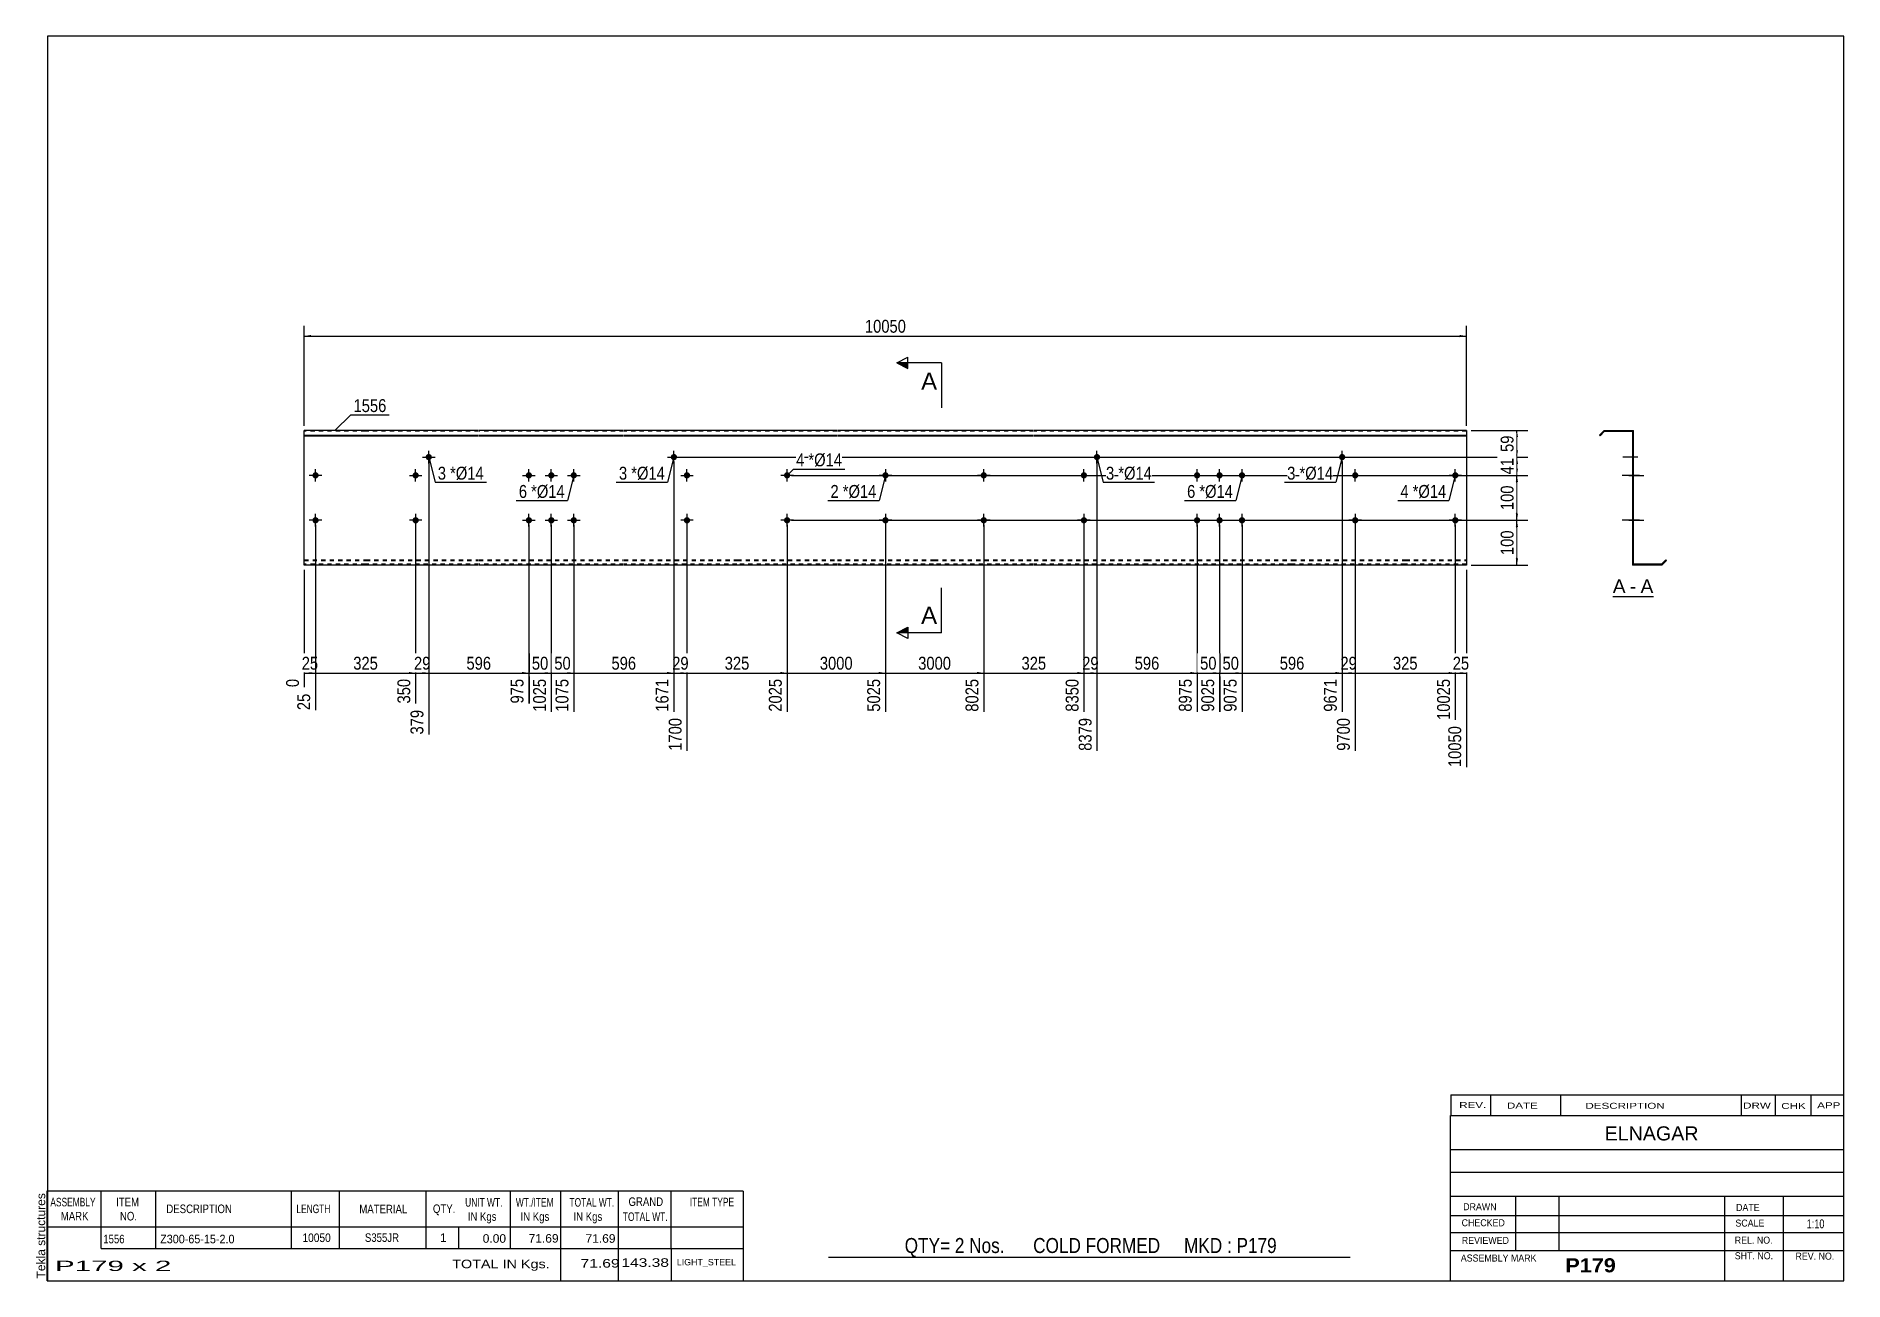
# Model space of a CAD drawing. Header units: millimetres. Extents: x -60 to 343, y -174 to 103.
import ezdxf

# ---------------------------------------------------------------- set-up
doc = ezdxf.new("R2010")
doc.units = ezdxf.units.MM
doc.linetypes.add('DXK_LINE_DOT1', pattern=[1.8814, 0.9407, -0.9407])
doc.styles.add('Arial', font='ARIAL.TTF', dxfattribs={"height": 0.2})
doc.styles.add('Arial Bold', font='ARIALBD.TTF', dxfattribs={"height": 0.2})
doc.styles.add('Arial Narrow', font='ARIALN.TTF', dxfattribs={"height": 0.2})

# ---------------------------------------------------------------- blocks, each defined once
blk = doc.blocks.new('Unknown-627191939-2025')
at = {"color": 5, "linetype": 'Continuous'}
for p, q in [((342.8, 102.75), (-57.2, 102.75)), ((-57.2, 102.75), (-57.2, -174.25)), ((342.8, -174.25), (342.8, 102.75)), ((-57.2, -174.25), (342.8, -174.25))]:
    blk.add_line(p, q, dxfattribs=at)
at = {"color": 174, "linetype": 'Continuous', "style": 'Arial'}
blk.add_text('Tekla structures', height=1.9102, rotation=90, dxfattribs=at).set_placement((-57.7, -173.75))
blk = doc.blocks.new('Unknown-627191939-12 - 1244')
at = {"color": 7, "linetype": 'Continuous'}
blk.add_line((291.35, -21.95), (300.38, -21.95), dxfattribs=at)
at = {"color": 0, "linetype": 'Continuous'}
blk.add_wipeout([(294.19, -21.2), (294.19, -18), (291.35, -18), (291.35, -21.2)], dxfattribs=at)
blk.add_wipeout([(296.57, -21.2), (296.57, -18), (295.15, -18), (295.15, -21.2)], dxfattribs=at)
at = {"color": 96, "linetype": 'Continuous', "style": 'Arial'}
blk.add_text('A', height=3.06, dxfattribs=at).set_placement((291.35, -21.2))
at = {"color": 0, "linetype": 'Continuous'}
blk.add_wipeout([(300.38, -21.2), (300.38, -18), (297.53, -18), (297.53, -21.2)], dxfattribs=at)
at = {"color": 96, "linetype": 'Continuous', "style": 'Arial'}
for s, p in [('-', (295.15, -21.2)), ('A', (297.53, -21.2))]:
    blk.add_text(s, height=3.06, dxfattribs=at).set_placement(p)
blk = doc.blocks.new('Bolt-627191939-1223 - 1203')
at = {"linetype": 'Continuous'}
blk.add_hatch(color=3, dxfattribs=at).paths.add_polyline_path([(25.49, -5, -1), (24.09, -5, -1)])
at = {"color": 3, "linetype": 'Continuous'}
for p, q in [((24.79, -3.6), (24.79, -6.4)), ((26.19, -5), (23.39, -5))]:
    blk.add_line(p, q, dxfattribs=at)
blk = doc.blocks.new('Part-627191939-1218 - 1203')
at = {"color": 2, "linetype": 'Continuous'}
for p, q in [((0, -15), (0, 15)), ((13.6, 15), (0, 15)), ((0, 13.94), (13.6, 13.94)), ((0, 13.8), (13.6, 13.8)), ((38.8, 15), (13.7, 15)), ((13.7, 13.94), (38.8, 13.94)), ((13.7, 13.8), (38.8, 13.8)), ((71.1, 15), (38.9, 15)), ((38.9, 13.94), (71.1, 13.94)), ((38.9, 13.8), (71.1, 13.8)), ((96.3, 15), (71.2, 15)), ((71.2, 13.94), (96.3, 13.94)), ((71.2, 13.8), (96.3, 13.8)), ((118.6, 15), (96.4, 15)), ((96.4, 13.94), (118.6, 13.94)), ((96.4, 13.8), (118.6, 13.8)), ((140.1, 15), (118.7, 15)), ((118.7, 13.94), (140.1, 13.94)), ((118.7, 13.8), (140.1, 13.8)), ((162.39, 15), (140.2, 15)), ((140.2, 13.94), (162.39, 13.94)), ((140.2, 13.8), (162.39, 13.8)), ((187.6, 15), (162.49, 15)), ((162.49, 13.94), (187.6, 13.94)), ((162.49, 13.8), (187.6, 13.8)), ((219.89, 15), (187.7, 15)), ((187.7, 13.94), (219.89, 13.94)), ((187.7, 13.8), (219.89, 13.8)), ((245.09, 15), (219.99, 15)), ((219.99, 13.94), (245.09, 13.94)), ((219.99, 13.8), (245.09, 13.8)), ((258.79, 15), (245.19, 15)), ((245.19, 13.94), (258.79, 13.94)), ((245.19, 13.8), (258.79, 13.8)), ((258.79, 15), (258.79, 13.94)), ((258.79, 13.94), (258.79, -15)), ((13.6, -15), (0, -15)), ((38.8, -15), (13.7, -15)), ((71.1, -15), (38.9, -15)), ((96.3, -15), (71.2, -15)), ((118.6, -15), (96.4, -15)), ((140.1, -15), (118.7, -15)), ((162.39, -15), (140.2, -15)), ((187.6, -15), (162.49, -15)), ((219.89, -15), (187.7, -15)), ((245.09, -15), (219.99, -15)), ((258.79, -15), (245.19, -15))]:
    blk.add_line(p, q, dxfattribs=at)
at = {"color": 7, "linetype": 'DXK_LINE_DOT1'}
for p, q in [((13.6, 14.8), (0, 14.8)), ((38.8, 14.8), (13.7, 14.8)), ((71.1, 14.8), (38.9, 14.8)), ((96.3, 14.8), (71.2, 14.8)), ((118.6, 14.8), (96.4, 14.8)), ((140.1, 14.8), (118.7, 14.8)), ((162.39, 14.8), (140.2, 14.8)), ((187.6, 14.8), (162.49, 14.8)), ((219.89, 14.8), (187.7, 14.8)), ((245.09, 14.8), (219.99, 14.8)), ((258.79, 14.8), (245.19, 14.8)), ((0, -13.8), (13.6, -13.8)), ((0, -13.94), (13.6, -13.94)), ((13.6, -14.8), (0, -14.8)), ((13.7, -13.8), (38.8, -13.8)), ((13.7, -13.94), (38.8, -13.94)), ((38.8, -14.8), (13.7, -14.8)), ((38.9, -13.8), (71.1, -13.8)), ((38.9, -13.94), (71.1, -13.94)), ((71.1, -14.8), (38.9, -14.8)), ((71.2, -13.8), (96.3, -13.8)), ((71.2, -13.94), (96.3, -13.94)), ((96.3, -14.8), (71.2, -14.8)), ((96.4, -13.8), (118.6, -13.8)), ((96.4, -13.94), (118.6, -13.94)), ((118.6, -14.8), (96.4, -14.8)), ((118.7, -13.8), (140.1, -13.8)), ((118.7, -13.94), (140.1, -13.94)), ((140.1, -14.8), (118.7, -14.8)), ((140.2, -13.8), (162.39, -13.8)), ((140.2, -13.94), (162.39, -13.94)), ((162.39, -14.8), (140.2, -14.8)), ((162.49, -13.8), (187.6, -13.8)), ((162.49, -13.94), (187.6, -13.94)), ((187.6, -14.8), (162.49, -14.8)), ((187.7, -13.8), (219.89, -13.8)), ((187.7, -13.94), (219.89, -13.94)), ((219.89, -14.8), (187.7, -14.8)), ((219.99, -13.8), (245.09, -13.8)), ((219.99, -13.94), (245.09, -13.94)), ((245.09, -14.8), (219.99, -14.8)), ((245.19, -13.8), (258.79, -13.8)), ((245.19, -13.94), (258.79, -13.94)), ((258.79, -14.8), (245.19, -14.8))]:
    blk.add_line(p, q, dxfattribs=at)
blk = doc.blocks.new('Bolt-627191939-1219 - 1203')
at = {"linetype": 'Continuous'}
blk.add_hatch(color=3, dxfattribs=at).paths.add_polyline_path([(174.29, -5, -1), (172.89, -5, -1)])
at = {"color": 3, "linetype": 'Continuous'}
for p, q in [((173.59, -3.6), (173.59, -6.4)), ((174.99, -5), (172.19, -5))]:
    blk.add_line(p, q, dxfattribs=at)
blk = doc.blocks.new('Bolt-627191939-1220 - 1203')
at = {"linetype": 'Continuous'}
for points in [[(198.09, 5, -1), (199.49, 5, -1)], [(203.09, 5, -1), (204.49, 5, -1)], [(208.09, 5, -1), (209.49, 5, -1)], [(198.09, -5, -1), (199.49, -5, -1)], [(203.09, -5, -1), (204.49, -5, -1)], [(208.09, -5, -1), (209.49, -5, -1)]]:
    blk.add_hatch(color=3, dxfattribs=at).paths.add_polyline_path(points)
at = {"color": 3, "linetype": 'Continuous'}
for p, q in [((197.39, 5), (200.19, 5)), ((198.79, 3.6), (198.79, 6.4)), ((202.39, 5), (205.19, 5)), ((203.79, 3.6), (203.79, 6.4)), ((207.39, 5), (210.19, 5)), ((208.79, 3.6), (208.79, 6.4)), ((198.79, -6.4), (198.79, -3.6)), ((203.79, -6.4), (203.79, -3.6)), ((208.79, -6.4), (208.79, -3.6)), ((197.39, -5), (200.19, -5)), ((202.39, -5), (205.19, -5)), ((207.39, -5), (210.19, -5))]:
    blk.add_line(p, q, dxfattribs=at)
blk = doc.blocks.new('Bolt-627191939-1221 - 1203')
at = {"linetype": 'Continuous'}
blk.add_hatch(color=3, dxfattribs=at).paths.add_polyline_path([(230.39, 9.06, -1), (231.79, 9.06, -1)])
at = {"color": 3, "linetype": 'Continuous'}
for p, q in [((229.69, 9.06), (232.49, 9.06)), ((231.09, 7.66), (231.09, 10.46))]:
    blk.add_line(p, q, dxfattribs=at)
blk = doc.blocks.new('Bolt-627191939-1222 - 1203')
at = {"linetype": 'Continuous'}
blk.add_hatch(color=3, dxfattribs=at).paths.add_polyline_path([(172.89, 5, -1), (174.29, 5, -1)])
at = {"color": 3, "linetype": 'Continuous'}
for p, q in [((172.19, 5), (174.99, 5)), ((173.59, 3.6), (173.59, 6.4))]:
    blk.add_line(p, q, dxfattribs=at)
blk = doc.blocks.new('Bolt-627191939-1224 - 1203')
at = {"linetype": 'Continuous'}
for points in [[(49.3, 5, -1), (50.7, 5, -1)], [(54.3, 5, -1), (55.7, 5, -1)], [(59.3, 5, -1), (60.7, 5, -1)], [(49.3, -5, -1), (50.7, -5, -1)], [(54.3, -5, -1), (55.7, -5, -1)], [(59.3, -5, -1), (60.7, -5, -1)]]:
    blk.add_hatch(color=3, dxfattribs=at).paths.add_polyline_path(points)
at = {"color": 3, "linetype": 'Continuous'}
for p, q in [((48.6, 5), (51.4, 5)), ((50, 3.6), (50, 6.4)), ((53.6, 5), (56.4, 5)), ((55, 3.6), (55, 6.4)), ((58.6, 5), (61.4, 5)), ((60, 3.6), (60, 6.4)), ((50, -6.4), (50, -3.6)), ((55, -6.4), (55, -3.6)), ((60, -6.4), (60, -3.6)), ((48.6, -5), (51.4, -5)), ((53.6, -5), (56.4, -5)), ((58.6, -5), (61.4, -5))]:
    blk.add_line(p, q, dxfattribs=at)
blk = doc.blocks.new('Bolt-627191939-1225 - 1203')
at = {"linetype": 'Continuous'}
blk.add_hatch(color=3, dxfattribs=at).paths.add_polyline_path([(81.59, 9.06, -1), (82.99, 9.06, -1)])
at = {"color": 3, "linetype": 'Continuous'}
for p, q in [((80.89, 9.06), (83.69, 9.06)), ((82.29, 7.66), (82.29, 10.46))]:
    blk.add_line(p, q, dxfattribs=at)
blk = doc.blocks.new('Bolt-627191939-1226 - 1203')
at = {"linetype": 'Continuous'}
blk.add_hatch(color=3, dxfattribs=at).paths.add_polyline_path([(24.09, 5, -1), (25.49, 5, -1)])
at = {"color": 3, "linetype": 'Continuous'}
for p, q in [((23.39, 5), (26.19, 5)), ((24.79, 3.6), (24.79, 6.4))]:
    blk.add_line(p, q, dxfattribs=at)
blk = doc.blocks.new('Bolt-627191939-1227 - 1203')
at = {"linetype": 'Continuous'}
for points in [[(130.1, 5, -1), (128.7, 5, -1)], [(130.1, -5, -1), (128.7, -5, -1)]]:
    blk.add_hatch(color=3, dxfattribs=at).paths.add_polyline_path(points)
at = {"color": 3, "linetype": 'Continuous'}
for p, q in [((130.8, 5), (128, 5)), ((129.4, 6.4), (129.4, 3.6)), ((129.4, -3.6), (129.4, -6.4)), ((130.8, -5), (128, -5))]:
    blk.add_line(p, q, dxfattribs=at)
blk = doc.blocks.new('Bolt-627191939-1228 - 1203')
at = {"linetype": 'Continuous'}
blk.add_hatch(color=3, dxfattribs=at).paths.add_polyline_path([(27.01, 9.06, -1), (28.41, 9.06, -1)])
at = {"color": 3, "linetype": 'Continuous'}
for p, q in [((26.31, 9.06), (29.11, 9.06)), ((27.71, 7.66), (27.71, 10.46))]:
    blk.add_line(p, q, dxfattribs=at)
blk = doc.blocks.new('Bolt-627191939-1229 - 1203')
at = {"linetype": 'Continuous'}
blk.add_hatch(color=3, dxfattribs=at).paths.add_polyline_path([(175.8, 9.06, -1), (177.2, 9.06, -1)])
at = {"color": 3, "linetype": 'Continuous'}
for p, q in [((175.1, 9.06), (177.9, 9.06)), ((176.5, 7.66), (176.5, 10.46))]:
    blk.add_line(p, q, dxfattribs=at)
blk = doc.blocks.new('Bolt-627191939-1230 - 1203')
at = {"linetype": 'Continuous'}
blk.add_hatch(color=3, dxfattribs=at).paths.add_polyline_path([(84.5, 5, -1), (85.9, 5, -1)])
at = {"color": 3, "linetype": 'Continuous'}
for p, q in [((83.8, 5), (86.6, 5)), ((85.2, 3.6), (85.2, 6.4))]:
    blk.add_line(p, q, dxfattribs=at)
blk = doc.blocks.new('Bolt-627191939-1231 - 1203')
at = {"linetype": 'Continuous'}
blk.add_hatch(color=3, dxfattribs=at).paths.add_polyline_path([(85.9, -5, -1), (84.5, -5, -1)])
at = {"color": 3, "linetype": 'Continuous'}
for p, q in [((85.2, -3.6), (85.2, -6.4)), ((86.6, -5), (83.8, -5))]:
    blk.add_line(p, q, dxfattribs=at)
blk = doc.blocks.new('Bolt-627191939-1232 - 1203')
at = {"linetype": 'Continuous'}
for points in [[(1.8, 5, -1), (3.2, 5, -1)], [(106.8, 5, -1), (108.2, 5, -1)]]:
    blk.add_hatch(color=3, dxfattribs=at).paths.add_polyline_path(points)
at = {"color": 3, "linetype": 'Continuous'}
for p, q in [((3.9, 5), (1.1, 5)), ((2.5, 3.6), (2.5, 6.4)), ((108.9, 5), (106.1, 5)), ((107.5, 3.6), (107.5, 6.4))]:
    blk.add_line(p, q, dxfattribs=at)
blk = doc.blocks.new('Bolt-627191939-1233 - 1203')
at = {"linetype": 'Continuous'}
for points in [[(1.8, -5, -1), (3.2, -5, -1)], [(106.8, -5, -1), (108.2, -5, -1)]]:
    blk.add_hatch(color=3, dxfattribs=at).paths.add_polyline_path(points)
at = {"color": 3, "linetype": 'Continuous'}
for p, q in [((2.5, -6.4), (2.5, -3.6)), ((107.5, -6.4), (107.5, -3.6)), ((3.9, -5), (1.1, -5)), ((108.9, -5), (106.1, -5))]:
    blk.add_line(p, q, dxfattribs=at)
blk = doc.blocks.new('Bolt-627191939-1234 - 1203')
at = {"linetype": 'Continuous'}
blk.add_hatch(color=3, dxfattribs=at).paths.add_polyline_path([(233.3, 5, -1), (234.7, 5, -1)])
at = {"color": 3, "linetype": 'Continuous'}
for p, q in [((232.6, 5), (235.4, 5)), ((234, 3.6), (234, 6.4))]:
    blk.add_line(p, q, dxfattribs=at)
blk = doc.blocks.new('Bolt-627191939-1235 - 1203')
at = {"linetype": 'Continuous'}
blk.add_hatch(color=3, dxfattribs=at).paths.add_polyline_path([(234.7, -5, -1), (233.3, -5, -1)])
at = {"color": 3, "linetype": 'Continuous'}
for p, q in [((234, -3.6), (234, -6.4)), ((235.4, -5), (232.6, -5))]:
    blk.add_line(p, q, dxfattribs=at)
blk = doc.blocks.new('Bolt-627191939-1236 - 1203')
at = {"linetype": 'Continuous'}
for points in [[(150.59, 5, -1), (151.99, 5, -1)], [(255.59, 5, -1), (256.99, 5, -1)]]:
    blk.add_hatch(color=3, dxfattribs=at).paths.add_polyline_path(points)
at = {"color": 3, "linetype": 'Continuous'}
for p, q in [((152.69, 5), (149.89, 5)), ((151.29, 3.6), (151.29, 6.4)), ((257.69, 5), (254.89, 5)), ((256.29, 3.6), (256.29, 6.4))]:
    blk.add_line(p, q, dxfattribs=at)
blk = doc.blocks.new('Bolt-627191939-1237 - 1203')
at = {"linetype": 'Continuous'}
for points in [[(150.59, -5, -1), (151.99, -5, -1)], [(255.59, -5, -1), (256.99, -5, -1)]]:
    blk.add_hatch(color=3, dxfattribs=at).paths.add_polyline_path(points)
at = {"color": 3, "linetype": 'Continuous'}
for p, q in [((151.29, -6.4), (151.29, -3.6)), ((256.29, -6.4), (256.29, -3.6)), ((152.69, -5), (149.89, -5)), ((257.69, -5), (254.89, -5))]:
    blk.add_line(p, q, dxfattribs=at)
blk = doc.blocks.new('Bolt-627191939-1248 - 1244')
at = {"linetype": 'Continuous'}
for points in [[(295.76, 5.7), (295.76, 4.3), (295.96, 4.3), (295.96, 5.7)], [(295.76, 5.7), (295.76, 4.3), (295.96, 4.3), (295.96, 5.7)], [(295.76, 5.7), (295.76, 4.3), (295.96, 4.3), (295.96, 5.7)], [(295.76, -4.3), (295.76, -5.7), (295.96, -5.7), (295.96, -4.3)], [(295.76, -4.3), (295.76, -5.7), (295.96, -5.7), (295.96, -4.3)], [(295.76, -4.3), (295.76, -5.7), (295.96, -5.7), (295.96, -4.3)]]:
    blk.add_hatch(color=3, dxfattribs=at).paths.add_polyline_path(points)
at = {"color": 3, "linetype": 'Continuous'}
for p, q in [((297.29, 5), (293.49, 5)), ((297.29, 5), (293.49, 5)), ((297.29, 5), (293.49, 5)), ((295.96, 5.7), (295.76, 5.7)), ((295.96, 5.7), (295.76, 5.7)), ((295.96, 5.7), (295.76, 5.7)), ((295.96, 4.3), (295.76, 4.3)), ((295.96, 4.3), (295.76, 4.3)), ((295.96, 4.3), (295.76, 4.3)), ((297.29, -5), (293.49, -5)), ((297.29, -5), (293.49, -5)), ((297.29, -5), (293.49, -5)), ((295.96, -4.3), (295.76, -4.3)), ((295.96, -4.3), (295.76, -4.3)), ((295.96, -4.3), (295.76, -4.3)), ((295.96, -5.7), (295.76, -5.7)), ((295.96, -5.7), (295.76, -5.7)), ((295.96, -5.7), (295.76, -5.7))]:
    blk.add_line(p, q, dxfattribs=at)
blk = doc.blocks.new('Bolt-627191939-1264 - 1244')
at = {"linetype": 'Continuous'}
blk.add_hatch(color=3, dxfattribs=at).paths.add_polyline_path([(295.76, 5.7), (295.76, 4.3), (295.96, 4.3), (295.96, 5.7)])
blk.add_hatch(color=3, dxfattribs=at).paths.add_polyline_path([(295.76, 5.7), (295.76, 4.3), (295.96, 4.3), (295.96, 5.7)])
at = {"color": 3, "linetype": 'Continuous'}
for p, q in [((294.94, 5), (298.24, 5)), ((294.94, 5), (298.24, 5)), ((295.76, 5.7), (295.96, 5.7)), ((295.76, 5.7), (295.96, 5.7)), ((295.76, 4.3), (295.96, 4.3)), ((295.76, 4.3), (295.96, 4.3))]:
    blk.add_line(p, q, dxfattribs=at)
blk = doc.blocks.new('Part-627191939-1246 - 1244')
at = {"color": 2, "linetype": 'Continuous'}
for p, q in [((289.46, 15), (288.4, 13.94)), ((288.4, 13.94), (288.54, 13.8)), ((288.54, 13.8), (289.54, 14.8)), ((289.46, 15), (295.96, 15)), ((289.54, 14.8), (295.76, 14.8)), ((295.76, 14.8), (295.76, -15)), ((295.96, -14.8), (295.96, 15)), ((302.26, -15), (295.76, -15)), ((302.18, -14.8), (295.96, -14.8)), ((303.18, -13.8), (302.18, -14.8)), ((302.26, -15), (303.32, -13.94)), ((303.32, -13.94), (303.18, -13.8))]:
    blk.add_line(p, q, dxfattribs=at)
blk = doc.blocks.new('Bolt-627191939-1247 - 1244')
at = {"linetype": 'Continuous'}
blk.add_hatch(color=3, dxfattribs=at).paths.add_polyline_path([(295.96, -5.7), (295.96, -4.3), (295.76, -4.3), (295.76, -5.7)])
at = {"color": 3, "linetype": 'Continuous'}
for p, q in [((296.79, -5), (295.74, -5)), ((295.96, -4.3), (295.76, -4.3)), ((295.96, -5.7), (295.76, -5.7))]:
    blk.add_line(p, q, dxfattribs=at)
blk = doc.blocks.new('Bolt-627191939-1249 - 1244')
at = {"linetype": 'Continuous'}
blk.add_hatch(color=3, dxfattribs=at).paths.add_polyline_path([(295.76, 9.76), (295.76, 8.36), (295.96, 8.36), (295.96, 9.76)])
at = {"color": 3, "linetype": 'Continuous'}
for p, q in [((296.91, 9.06), (293.61, 9.06)), ((295.96, 9.76), (295.76, 9.76)), ((295.96, 8.36), (295.76, 8.36))]:
    blk.add_line(p, q, dxfattribs=at)
blk = doc.blocks.new('Bolt-627191939-1250 - 1244')
at = {"linetype": 'Continuous'}
blk.add_hatch(color=3, dxfattribs=at).paths.add_polyline_path([(295.76, 5.7), (295.76, 4.3), (295.96, 4.3), (295.96, 5.7)])
at = {"color": 3, "linetype": 'Continuous'}
for p, q in [((296.91, 5), (293.61, 5)), ((295.96, 5.7), (295.76, 5.7)), ((295.96, 4.3), (295.76, 4.3))]:
    blk.add_line(p, q, dxfattribs=at)
blk = doc.blocks.new('Bolt-627191939-1251 - 1244')
at = {"linetype": 'Continuous'}
blk.add_hatch(color=3, dxfattribs=at).paths.add_polyline_path([(295.96, -5.7), (295.96, -4.3), (295.76, -4.3), (295.76, -5.7)])
at = {"color": 3, "linetype": 'Continuous'}
for p, q in [((295.96, -4.3), (295.76, -4.3)), ((296.76, -5), (295.76, -5)), ((295.96, -5.7), (295.76, -5.7))]:
    blk.add_line(p, q, dxfattribs=at)
blk = doc.blocks.new('Bolt-627191939-1252 - 1244')
at = {"linetype": 'Continuous'}
for points in [[(295.76, 5.7), (295.76, 4.3), (295.96, 4.3), (295.96, 5.7)], [(295.76, 5.7), (295.76, 4.3), (295.96, 4.3), (295.96, 5.7)], [(295.76, 5.7), (295.76, 4.3), (295.96, 4.3), (295.96, 5.7)], [(295.76, -4.3), (295.76, -5.7), (295.96, -5.7), (295.96, -4.3)], [(295.76, -4.3), (295.76, -5.7), (295.96, -5.7), (295.96, -4.3)], [(295.76, -4.3), (295.76, -5.7), (295.96, -5.7), (295.96, -4.3)]]:
    blk.add_hatch(color=3, dxfattribs=at).paths.add_polyline_path(points)
at = {"color": 3, "linetype": 'Continuous'}
for p, q in [((297.26, 5), (293.46, 5)), ((297.26, 5), (293.46, 5)), ((297.26, 5), (293.46, 5)), ((295.96, 5.7), (295.76, 5.7)), ((295.96, 5.7), (295.76, 5.7)), ((295.96, 5.7), (295.76, 5.7)), ((295.96, 4.3), (295.76, 4.3)), ((295.96, 4.3), (295.76, 4.3)), ((295.96, 4.3), (295.76, 4.3)), ((297.26, -5), (293.46, -5)), ((297.26, -5), (293.46, -5)), ((297.26, -5), (293.46, -5)), ((295.96, -4.3), (295.76, -4.3)), ((295.96, -4.3), (295.76, -4.3)), ((295.96, -4.3), (295.76, -4.3)), ((295.96, -5.7), (295.76, -5.7)), ((295.96, -5.7), (295.76, -5.7)), ((295.96, -5.7), (295.76, -5.7))]:
    blk.add_line(p, q, dxfattribs=at)
blk = doc.blocks.new('Bolt-627191939-1253 - 1244')
at = {"linetype": 'Continuous'}
blk.add_hatch(color=3, dxfattribs=at).paths.add_polyline_path([(295.76, 9.76), (295.76, 8.36), (295.96, 8.36), (295.96, 9.76)])
at = {"color": 3, "linetype": 'Continuous'}
for p, q in [((296.9, 9.06), (293.6, 9.06)), ((295.96, 9.76), (295.76, 9.76)), ((295.96, 8.36), (295.76, 8.36))]:
    blk.add_line(p, q, dxfattribs=at)
blk = doc.blocks.new('Bolt-627191939-1254 - 1244')
at = {"linetype": 'Continuous'}
blk.add_hatch(color=3, dxfattribs=at).paths.add_polyline_path([(295.76, 5.7), (295.76, 4.3), (295.96, 4.3), (295.96, 5.7)])
at = {"color": 3, "linetype": 'Continuous'}
for p, q in [((296.9, 5), (293.6, 5)), ((295.96, 5.7), (295.76, 5.7)), ((295.96, 4.3), (295.76, 4.3))]:
    blk.add_line(p, q, dxfattribs=at)
blk = doc.blocks.new('Bolt-627191939-1255 - 1244')
at = {"linetype": 'Continuous'}
for points in [[(295.96, 4.3), (295.96, 5.7), (295.76, 5.7), (295.76, 4.3)], [(295.96, -5.7), (295.96, -4.3), (295.76, -4.3), (295.76, -5.7)]]:
    blk.add_hatch(color=3, dxfattribs=at).paths.add_polyline_path(points)
at = {"color": 3, "linetype": 'Continuous'}
for p, q in [((295.96, 5), (293.76, 5)), ((295.96, 5.7), (295.76, 5.7)), ((295.96, 4.3), (295.76, 4.3)), ((295.96, -5), (293.76, -5)), ((295.96, -4.3), (295.76, -4.3)), ((295.96, -5.7), (295.76, -5.7))]:
    blk.add_line(p, q, dxfattribs=at)
blk = doc.blocks.new('Bolt-627191939-1256 - 1244')
at = {"linetype": 'Continuous'}
blk.add_hatch(color=3, dxfattribs=at).paths.add_polyline_path([(295.76, 9.76), (295.76, 8.36), (295.96, 8.36), (295.96, 9.76)])
at = {"color": 3, "linetype": 'Continuous'}
for p, q in [((296.9, 9.06), (293.6, 9.06)), ((295.96, 9.76), (295.76, 9.76)), ((295.96, 8.36), (295.76, 8.36))]:
    blk.add_line(p, q, dxfattribs=at)
blk = doc.blocks.new('Bolt-627191939-1257 - 1244')
at = {"linetype": 'Continuous'}
blk.add_hatch(color=3, dxfattribs=at).paths.add_polyline_path([(295.76, 9.76), (295.76, 8.36), (295.96, 8.36), (295.96, 9.76)])
at = {"color": 3, "linetype": 'Continuous'}
for p, q in [((296.91, 9.06), (293.61, 9.06)), ((295.96, 9.76), (295.76, 9.76)), ((295.96, 8.36), (295.76, 8.36))]:
    blk.add_line(p, q, dxfattribs=at)
blk = doc.blocks.new('Bolt-627191939-1258 - 1244')
at = {"linetype": 'Continuous'}
blk.add_hatch(color=3, dxfattribs=at).paths.add_polyline_path([(295.76, 5.7), (295.76, 4.3), (295.96, 4.3), (295.96, 5.7)])
at = {"color": 3, "linetype": 'Continuous'}
for p, q in [((296.9, 5), (293.6, 5)), ((295.96, 5.7), (295.76, 5.7)), ((295.96, 4.3), (295.76, 4.3))]:
    blk.add_line(p, q, dxfattribs=at)
blk = doc.blocks.new('Bolt-627191939-1259 - 1244')
at = {"linetype": 'Continuous'}
blk.add_hatch(color=3, dxfattribs=at).paths.add_polyline_path([(295.96, -5.7), (295.96, -4.3), (295.76, -4.3), (295.76, -5.7)])
at = {"color": 3, "linetype": 'Continuous'}
for p, q in [((295.96, -4.3), (295.76, -4.3)), ((296.76, -5), (295.76, -5)), ((295.96, -5.7), (295.76, -5.7))]:
    blk.add_line(p, q, dxfattribs=at)
blk = doc.blocks.new('Bolt-627191939-1260 - 1244')
at = {"linetype": 'Continuous'}
blk.add_hatch(color=3, dxfattribs=at).paths.add_polyline_path([(295.76, 5.7), (295.76, 4.3), (295.96, 4.3), (295.96, 5.7)])
blk.add_hatch(color=3, dxfattribs=at).paths.add_polyline_path([(295.76, 5.7), (295.76, 4.3), (295.96, 4.3), (295.96, 5.7)])
at = {"color": 3, "linetype": 'Continuous'}
for p, q in [((294.96, 5), (298.26, 5)), ((294.96, 5), (298.26, 5)), ((295.76, 5.7), (295.96, 5.7)), ((295.76, 5.7), (295.96, 5.7)), ((295.76, 4.3), (295.96, 4.3)), ((295.76, 4.3), (295.96, 4.3))]:
    blk.add_line(p, q, dxfattribs=at)
blk = doc.blocks.new('Bolt-627191939-1261 - 1244')
at = {"linetype": 'Continuous'}
blk.add_hatch(color=3, dxfattribs=at).paths.add_polyline_path([(295.76, -4.3), (295.76, -5.7), (295.96, -5.7), (295.96, -4.3)])
blk.add_hatch(color=3, dxfattribs=at).paths.add_polyline_path([(295.76, -4.3), (295.76, -5.7), (295.96, -5.7), (295.96, -4.3)])
at = {"color": 3, "linetype": 'Continuous'}
for p, q in [((294.96, -5), (298.26, -5)), ((294.96, -5), (298.26, -5)), ((295.76, -4.3), (295.96, -4.3)), ((295.76, -4.3), (295.96, -4.3)), ((295.76, -5.7), (295.96, -5.7)), ((295.76, -5.7), (295.96, -5.7))]:
    blk.add_line(p, q, dxfattribs=at)
blk = doc.blocks.new('Bolt-627191939-1262 - 1244')
at = {"linetype": 'Continuous'}
blk.add_hatch(color=3, dxfattribs=at).paths.add_polyline_path([(295.76, 5.7), (295.76, 4.3), (295.96, 4.3), (295.96, 5.7)])
at = {"color": 3, "linetype": 'Continuous'}
for p, q in [((296.91, 5), (293.61, 5)), ((295.96, 5.7), (295.76, 5.7)), ((295.96, 4.3), (295.76, 4.3))]:
    blk.add_line(p, q, dxfattribs=at)
blk = doc.blocks.new('Bolt-627191939-1263 - 1244')
at = {"linetype": 'Continuous'}
blk.add_hatch(color=3, dxfattribs=at).paths.add_polyline_path([(295.96, -5.7), (295.96, -4.3), (295.76, -4.3), (295.76, -5.7)])
at = {"color": 3, "linetype": 'Continuous'}
for p, q in [((296.79, -5), (295.74, -5)), ((295.96, -4.3), (295.76, -4.3)), ((295.96, -5.7), (295.76, -5.7))]:
    blk.add_line(p, q, dxfattribs=at)
blk = doc.blocks.new('Bolt-627191939-1265 - 1244')
at = {"linetype": 'Continuous'}
blk.add_hatch(color=3, dxfattribs=at).paths.add_polyline_path([(295.76, -4.3), (295.76, -5.7), (295.96, -5.7), (295.96, -4.3)])
blk.add_hatch(color=3, dxfattribs=at).paths.add_polyline_path([(295.76, -4.3), (295.76, -5.7), (295.96, -5.7), (295.96, -4.3)])
at = {"color": 3, "linetype": 'Continuous'}
for p, q in [((294.94, -5), (298.24, -5)), ((294.94, -5), (298.24, -5)), ((295.76, -4.3), (295.96, -4.3)), ((295.76, -4.3), (295.96, -4.3)), ((295.76, -5.7), (295.96, -5.7)), ((295.76, -5.7), (295.96, -5.7))]:
    blk.add_line(p, q, dxfattribs=at)
blk = doc.blocks.new('StraightDimension-627191939-1289 - 1203')
at = {"linetype": 'Continuous'}
blk.add_hatch(color=7, dxfattribs=at).paths.add_polyline_path([(175, -38.75), (176.5, -39), (175, -39.25)])
at = {"color": 7, "linetype": 'Continuous'}
for p, q in [((176.5, 8.06), (176.5, -56.31)), ((173.59, -6), (173.59, -47.61)), ((173.59, -39), (176.5, -39))]:
    blk.add_line(p, q, dxfattribs=at)
at = {"color": 0}
blk.add_wipeout([(177.47, -38.85), (177.47, -34.65), (172.61, -34.65), (172.61, -38.85)], dxfattribs=at)
at = {"color": 0, "linetype": 'Continuous'}
blk.add_wipeout([(175.9, -48.4), (171.7, -48.4), (171.7, -56.91), (175.9, -56.91)], dxfattribs=at)
at = {"color": 3, "style": 'Arial Narrow'}
blk.add_text('29', height=2.863, dxfattribs=at).set_placement((173.21, -38.25))
at = {"color": 3, "linetype": 'Continuous', "style": 'Arial Narrow'}
blk.add_text('8379', height=2.863, rotation=90.0002, dxfattribs=at).set_placement((175.3, -56.31))
blk = doc.blocks.new('StraightDimension-627191939-1284 - 1203')
at = {"linetype": 'Continuous'}
blk.add_hatch(color=7, dxfattribs=at).paths.add_polyline_path([(232.5, -38.75), (234, -39), (232.5, -39.25)])
at = {"color": 7, "linetype": 'Continuous'}
for p, q in [((231.09, 8.06), (231.09, -47.61)), ((234, -6), (234, -56.31)), ((231.09, -39), (234, -39))]:
    blk.add_line(p, q, dxfattribs=at)
at = {"color": 0}
blk.add_wipeout([(234.97, -38.85), (234.97, -34.65), (230.11, -34.65), (230.11, -38.85)], dxfattribs=at)
at = {"color": 0, "linetype": 'Continuous'}
blk.add_wipeout([(233.4, -48.4), (229.2, -48.4), (229.2, -56.91), (233.4, -56.91)], dxfattribs=at)
at = {"color": 3, "style": 'Arial Narrow'}
blk.add_text('29', height=2.863, dxfattribs=at).set_placement((230.71, -38.25))
at = {"color": 3, "linetype": 'Continuous', "style": 'Arial Narrow'}
blk.add_text('9700', height=2.863, rotation=90.0002, dxfattribs=at).set_placement((232.8, -56.31))
blk = doc.blocks.new('StraightDimension-627191939-1283 - 1203')
at = {"linetype": 'Continuous'}
blk.add_hatch(color=7, dxfattribs=at).paths.add_polyline_path([(254.79, -38.75), (256.29, -39), (254.79, -39.25)])
at = {"color": 7, "linetype": 'Continuous'}
for p, q in [((234, -6), (234, -56.31)), ((256.29, -6), (256.29, -49.44)), ((234, -39), (256.29, -39))]:
    blk.add_line(p, q, dxfattribs=at)
at = {"color": 0}
blk.add_wipeout([(248.49, -38.85), (248.49, -34.65), (241.8, -34.65), (241.8, -38.85)], dxfattribs=at)
at = {"color": 0, "linetype": 'Continuous'}
blk.add_wipeout([(255.69, -39.7), (251.49, -39.7), (251.49, -50.04), (255.69, -50.04)], dxfattribs=at)
at = {"color": 3, "style": 'Arial Narrow'}
blk.add_text('325', height=2.863, dxfattribs=at).set_placement((242.4, -38.25))
at = {"color": 3, "linetype": 'Continuous', "style": 'Arial Narrow'}
blk.add_text('10025', height=2.863, rotation=90.0002, dxfattribs=at).set_placement((255.09, -49.44))
blk = doc.blocks.new('StraightDimension-627191939-1293 - 1203')
at = {"linetype": 'Continuous'}
blk.add_hatch(color=7, dxfattribs=at).paths.add_polyline_path([(106, -38.75), (107.5, -39), (106, -39.25)])
at = {"color": 7, "linetype": 'Continuous'}
for p, q in [((85.2, -6), (85.2, -56.31)), ((107.5, -6), (107.5, -47.61)), ((85.2, -39), (107.5, -39))]:
    blk.add_line(p, q, dxfattribs=at)
at = {"color": 0}
blk.add_wipeout([(99.69, -38.85), (99.69, -34.65), (93.01, -34.65), (93.01, -38.85)], dxfattribs=at)
at = {"color": 0, "linetype": 'Continuous'}
blk.add_wipeout([(106.9, -39.7), (102.7, -39.7), (102.7, -48.21), (106.9, -48.21)], dxfattribs=at)
at = {"color": 3, "style": 'Arial Narrow'}
blk.add_text('325', height=2.863, dxfattribs=at).set_placement((93.61, -38.25))
at = {"color": 3, "linetype": 'Continuous', "style": 'Arial Narrow'}
blk.add_text('2025', height=2.863, rotation=90.0002, dxfattribs=at).set_placement((106.3, -47.61))
blk = doc.blocks.new('StraightDimension-627191939-1282 - 1203')
at = {"linetype": 'Continuous'}
blk.add_hatch(color=7, dxfattribs=at).paths.add_polyline_path([(257.29, -38.75), (258.79, -39), (257.29, -39.25)])
at = {"color": 7, "linetype": 'Continuous'}
for p, q in [((256.29, -6), (256.29, -49.44)), ((258.79, -16), (258.79, -59.94)), ((256.29, -39), (258.79, -39))]:
    blk.add_line(p, q, dxfattribs=at)
at = {"color": 0}
blk.add_wipeout([(259.97, -38.85), (259.97, -34.65), (255.11, -34.65), (255.11, -38.85)], dxfattribs=at)
at = {"color": 0, "linetype": 'Continuous'}
blk.add_wipeout([(258.19, -50.2), (253.99, -50.2), (253.99, -60.54), (258.19, -60.54)], dxfattribs=at)
at = {"color": 3, "style": 'Arial Narrow'}
blk.add_text('25', height=2.863, dxfattribs=at).set_placement((255.71, -38.25))
at = {"color": 3, "linetype": 'Continuous', "style": 'Arial Narrow'}
blk.add_text('10050', height=2.863, rotation=90.0002, dxfattribs=at).set_placement((257.59, -59.94))
blk = doc.blocks.new('StraightDimension-627191939-1297 - 1203')
at = {"linetype": 'Continuous'}
blk.add_hatch(color=7, dxfattribs=at).paths.add_polyline_path([(53.5, -38.75), (55, -39), (53.5, -39.25)])
at = {"color": 7, "linetype": 'Continuous'}
for p, q in [((50, -6), (50, -45.78)), ((55, -6), (55, -47.61)), ((50, -39), (55, -39))]:
    blk.add_line(p, q, dxfattribs=at)
at = {"color": 0}
blk.add_wipeout([(54.93, -38.85), (54.93, -34.65), (50.07, -34.65), (50.07, -38.85)], dxfattribs=at)
at = {"color": 0, "linetype": 'Continuous'}
blk.add_wipeout([(54.4, -39.7), (50.2, -39.7), (50.2, -48.21), (54.4, -48.21)], dxfattribs=at)
at = {"color": 3, "style": 'Arial Narrow'}
blk.add_text('50', height=2.863, dxfattribs=at).set_placement((50.67, -38.25))
at = {"color": 3, "linetype": 'Continuous', "style": 'Arial Narrow'}
blk.add_text('1025', height=2.863, rotation=90.0002, dxfattribs=at).set_placement((53.8, -47.61))
blk = doc.blocks.new('StraightDimension-627191939-1292 - 1203')
at = {"linetype": 'Continuous'}
blk.add_hatch(color=7, dxfattribs=at).paths.add_polyline_path([(127.9, -38.75), (129.4, -39), (127.9, -39.25)])
at = {"color": 7, "linetype": 'Continuous'}
for p, q in [((107.5, -6), (107.5, -47.61)), ((129.4, -6), (129.4, -47.61)), ((107.5, -39), (129.4, -39))]:
    blk.add_line(p, q, dxfattribs=at)
at = {"color": 0}
blk.add_wipeout([(122.7, -38.85), (122.7, -34.65), (114.19, -34.65), (114.19, -38.85)], dxfattribs=at)
at = {"color": 3, "style": 'Arial Narrow'}
blk.add_text('3000', height=2.863, dxfattribs=at).set_placement((114.79, -38.25))
at = {"color": 0, "linetype": 'Continuous'}
blk.add_wipeout([(128.8, -39.7), (124.6, -39.7), (124.6, -48.21), (128.8, -48.21)], dxfattribs=at)
at = {"color": 3, "linetype": 'Continuous', "style": 'Arial Narrow'}
blk.add_text('5025', height=2.863, rotation=90.0002, dxfattribs=at).set_placement((128.2, -47.61))
blk = doc.blocks.new('StraightDimension-627191939-1291 - 1203')
at = {"linetype": 'Continuous'}
blk.add_hatch(color=7, dxfattribs=at).paths.add_polyline_path([(149.79, -38.75), (151.29, -39), (149.79, -39.25)])
at = {"color": 7, "linetype": 'Continuous'}
for p, q in [((129.4, -6), (129.4, -47.61)), ((151.29, -6), (151.29, -47.61)), ((129.4, -39), (151.29, -39))]:
    blk.add_line(p, q, dxfattribs=at)
at = {"color": 0}
blk.add_wipeout([(144.6, -38.85), (144.6, -34.65), (136.09, -34.65), (136.09, -38.85)], dxfattribs=at)
at = {"color": 3, "style": 'Arial Narrow'}
blk.add_text('3000', height=2.863, dxfattribs=at).set_placement((136.69, -38.25))
at = {"color": 0, "linetype": 'Continuous'}
blk.add_wipeout([(150.69, -39.7), (146.49, -39.7), (146.49, -48.21), (150.69, -48.21)], dxfattribs=at)
at = {"color": 3, "linetype": 'Continuous', "style": 'Arial Narrow'}
blk.add_text('8025', height=2.863, rotation=90.0002, dxfattribs=at).set_placement((150.09, -47.61))
blk = doc.blocks.new('StraightDimension-627191939-1286 - 1203')
at = {"linetype": 'Continuous'}
blk.add_hatch(color=7, dxfattribs=at).paths.add_polyline_path([(207.29, -38.75), (208.79, -39), (207.29, -39.25)])
at = {"color": 7, "linetype": 'Continuous'}
for p, q in [((203.79, -6), (203.79, -47.61)), ((208.79, -6), (208.79, -47.61)), ((203.79, -39), (208.79, -39))]:
    blk.add_line(p, q, dxfattribs=at)
at = {"color": 0}
blk.add_wipeout([(208.72, -38.85), (208.72, -34.65), (203.86, -34.65), (203.86, -38.85)], dxfattribs=at)
at = {"color": 0, "linetype": 'Continuous'}
blk.add_wipeout([(208.19, -39.7), (203.99, -39.7), (203.99, -48.21), (208.19, -48.21)], dxfattribs=at)
at = {"color": 3, "style": 'Arial Narrow'}
blk.add_text('50', height=2.863, dxfattribs=at).set_placement((204.46, -38.25))
at = {"color": 3, "linetype": 'Continuous', "style": 'Arial Narrow'}
blk.add_text('9075', height=2.863, rotation=90.0002, dxfattribs=at).set_placement((207.59, -47.61))
blk = doc.blocks.new('StraightDimension-627191939-1301 - 1203')
at = {"linetype": 'Continuous'}
blk.add_hatch(color=7, dxfattribs=at).paths.add_polyline_path([(1, -38.75), (2.5, -39), (1, -39.25)])
at = {"color": 7, "linetype": 'Continuous'}
for p, q in [((2.5, -6), (2.5, -47.26)), ((0, -16), (0, -42.13)), ((0, -39), (2.5, -39))]:
    blk.add_line(p, q, dxfattribs=at)
at = {"color": 0}
blk.add_wipeout([(3.68, -38.85), (3.68, -34.65), (-1.18, -34.65), (-1.18, -38.85)], dxfattribs=at)
at = {"color": 0, "linetype": 'Continuous'}
blk.add_wipeout([(1.9, -43), (-2.3, -43), (-2.3, -47.86), (1.9, -47.86)], dxfattribs=at)
blk.add_wipeout([(-0.6, -39.7), (-4.8, -39.7), (-4.8, -42.73), (-0.6, -42.73)], dxfattribs=at)
at = {"color": 3, "style": 'Arial Narrow'}
blk.add_text('25', height=2.863, dxfattribs=at).set_placement((-0.58, -38.25))
at = {"color": 3, "linetype": 'Continuous', "style": 'Arial Narrow'}
for s, height, p in [('0', 2.86, (-1.2, -42.13)), ('25', 2.863, (1.3, -47.26))]:
    blk.add_text(s, height=height, rotation=90.0002, dxfattribs=at).set_placement(p)
blk = doc.blocks.new('StraightDimension-627191939-1290 - 1203')
at = {"linetype": 'Continuous'}
blk.add_hatch(color=7, dxfattribs=at).paths.add_polyline_path([(172.09, -38.75), (173.59, -39), (172.09, -39.25)])
at = {"color": 7, "linetype": 'Continuous'}
for p, q in [((151.29, -6), (151.29, -47.61)), ((173.59, -6), (173.59, -47.61)), ((151.29, -39), (173.59, -39))]:
    blk.add_line(p, q, dxfattribs=at)
at = {"color": 0}
blk.add_wipeout([(165.78, -38.85), (165.78, -34.65), (159.1, -34.65), (159.1, -38.85)], dxfattribs=at)
at = {"color": 0, "linetype": 'Continuous'}
blk.add_wipeout([(172.99, -39.7), (168.79, -39.7), (168.79, -48.21), (172.99, -48.21)], dxfattribs=at)
at = {"color": 3, "style": 'Arial Narrow'}
blk.add_text('325', height=2.863, dxfattribs=at).set_placement((159.7, -38.25))
at = {"color": 3, "linetype": 'Continuous', "style": 'Arial Narrow'}
blk.add_text('8350', height=2.863, rotation=90.0002, dxfattribs=at).set_placement((172.39, -47.61))
blk = doc.blocks.new('StraightDimension-627191939-1300 - 1203')
at = {"linetype": 'Continuous'}
blk.add_hatch(color=7, dxfattribs=at).paths.add_polyline_path([(23.29, -38.75), (24.79, -39), (23.29, -39.25)])
at = {"color": 7, "linetype": 'Continuous'}
for p, q in [((2.5, -6), (2.5, -47.26)), ((24.79, -6), (24.79, -45.78)), ((2.5, -39), (24.79, -39))]:
    blk.add_line(p, q, dxfattribs=at)
at = {"color": 0}
blk.add_wipeout([(16.99, -38.85), (16.99, -34.65), (10.3, -34.65), (10.3, -38.85)], dxfattribs=at)
at = {"color": 0, "linetype": 'Continuous'}
blk.add_wipeout([(24.19, -39.7), (19.99, -39.7), (19.99, -46.38), (24.19, -46.38)], dxfattribs=at)
at = {"color": 3, "style": 'Arial Narrow'}
blk.add_text('325', height=2.863, dxfattribs=at).set_placement((10.9, -38.25))
at = {"color": 3, "linetype": 'Continuous', "style": 'Arial Narrow'}
blk.add_text('350', height=2.863, rotation=90.0002, dxfattribs=at).set_placement((23.59, -45.78))
blk = doc.blocks.new('StraightDimension-627191939-1299 - 1203')
at = {"linetype": 'Continuous'}
blk.add_hatch(color=7, dxfattribs=at).paths.add_polyline_path([(26.21, -38.75), (27.71, -39), (26.21, -39.25)])
at = {"color": 7, "linetype": 'Continuous'}
for p, q in [((27.71, 8.06), (27.71, -52.68)), ((24.79, -6), (24.79, -45.78)), ((24.79, -39), (27.71, -39))]:
    blk.add_line(p, q, dxfattribs=at)
at = {"color": 0}
blk.add_wipeout([(28.68, -38.85), (28.68, -34.65), (23.82, -34.65), (23.82, -38.85)], dxfattribs=at)
at = {"color": 0, "linetype": 'Continuous'}
blk.add_wipeout([(27.11, -46.6), (22.91, -46.6), (22.91, -53.28), (27.11, -53.28)], dxfattribs=at)
at = {"color": 3, "style": 'Arial Narrow'}
blk.add_text('29', height=2.863, dxfattribs=at).set_placement((24.42, -38.25))
at = {"color": 3, "linetype": 'Continuous', "style": 'Arial Narrow'}
blk.add_text('379', height=2.863, rotation=90.0002, dxfattribs=at).set_placement((26.51, -52.68))
blk = doc.blocks.new('StraightDimension-627191939-1294 - 1203')
at = {"linetype": 'Continuous'}
blk.add_hatch(color=7, dxfattribs=at).paths.add_polyline_path([(83.7, -38.75), (85.2, -39), (83.7, -39.25)])
at = {"color": 7, "linetype": 'Continuous'}
for p, q in [((82.29, 8.06), (82.29, -47.61)), ((85.2, -6), (85.2, -56.31)), ((82.29, -39), (85.2, -39))]:
    blk.add_line(p, q, dxfattribs=at)
at = {"color": 0}
blk.add_wipeout([(86.18, -38.85), (86.18, -34.65), (81.32, -34.65), (81.32, -38.85)], dxfattribs=at)
at = {"color": 0, "linetype": 'Continuous'}
blk.add_wipeout([(84.6, -48.4), (80.4, -48.4), (80.4, -56.91), (84.6, -56.91)], dxfattribs=at)
at = {"color": 3, "style": 'Arial Narrow'}
blk.add_text('29', height=2.863, dxfattribs=at).set_placement((81.92, -38.25))
at = {"color": 3, "linetype": 'Continuous', "style": 'Arial Narrow'}
blk.add_text('1700', height=2.863, rotation=90.0002, dxfattribs=at).set_placement((84, -56.31))
blk = doc.blocks.new('StraightDimension-627191939-1288 - 1203')
at = {"linetype": 'Continuous'}
blk.add_hatch(color=7, dxfattribs=at).paths.add_polyline_path([(197.29, -38.75), (198.79, -39), (197.29, -39.25)])
at = {"color": 7, "linetype": 'Continuous'}
for p, q in [((176.5, 8.06), (176.5, -56.31)), ((198.79, -6), (198.79, -47.61)), ((176.5, -39), (198.79, -39))]:
    blk.add_line(p, q, dxfattribs=at)
at = {"color": 0}
blk.add_wipeout([(190.99, -38.85), (190.99, -34.65), (184.3, -34.65), (184.3, -38.85)], dxfattribs=at)
at = {"color": 0, "linetype": 'Continuous'}
blk.add_wipeout([(198.19, -39.7), (193.99, -39.7), (193.99, -48.21), (198.19, -48.21)], dxfattribs=at)
at = {"color": 3, "style": 'Arial Narrow'}
blk.add_text('596', height=2.863, dxfattribs=at).set_placement((184.9, -38.25))
at = {"color": 3, "linetype": 'Continuous', "style": 'Arial Narrow'}
blk.add_text('8975', height=2.863, rotation=90.0002, dxfattribs=at).set_placement((197.59, -47.61))
blk = doc.blocks.new('StraightDimension-627191939-1298 - 1203')
at = {"linetype": 'Continuous'}
blk.add_hatch(color=7, dxfattribs=at).paths.add_polyline_path([(48.5, -38.75), (50, -39), (48.5, -39.25)])
at = {"color": 7, "linetype": 'Continuous'}
for p, q in [((27.71, 8.06), (27.71, -52.68)), ((50, -6), (50, -45.78)), ((27.71, -39), (50, -39))]:
    blk.add_line(p, q, dxfattribs=at)
at = {"color": 0}
blk.add_wipeout([(42.19, -38.85), (42.19, -34.65), (35.51, -34.65), (35.51, -38.85)], dxfattribs=at)
at = {"color": 0, "linetype": 'Continuous'}
blk.add_wipeout([(49.4, -39.7), (45.2, -39.7), (45.2, -46.38), (49.4, -46.38)], dxfattribs=at)
at = {"color": 3, "style": 'Arial Narrow'}
blk.add_text('596', height=2.863, dxfattribs=at).set_placement((36.11, -38.25))
at = {"color": 3, "linetype": 'Continuous', "style": 'Arial Narrow'}
blk.add_text('975', height=2.863, rotation=90.0002, dxfattribs=at).set_placement((48.8, -45.78))
blk = doc.blocks.new('StraightDimension-627191939-1413 - 1203')
at = {"linetype": 'Continuous'}
for points in [[(1.5, 35.75), (0, 36), (1.5, 36.25)], [(257.29, 36.25), (258.79, 36), (257.29, 35.75)]]:
    blk.add_hatch(color=7, dxfattribs=at).paths.add_polyline_path(points)
at = {"color": 7, "linetype": 'Continuous'}
for p, q in [((0, 16), (0, 38.25)), ((258.79, 16), (258.79, 38.25)), ((0, 36), (258.79, 36))]:
    blk.add_line(p, q, dxfattribs=at)
at = {"color": 0}
blk.add_wipeout([(134.57, 36.15), (134.57, 40.35), (124.23, 40.35), (124.23, 36.15)], dxfattribs=at)
at = {"color": 3, "style": 'Arial Narrow'}
blk.add_text('10050', height=2.863, dxfattribs=at).set_placement((124.83, 36.75))
blk = doc.blocks.new('StraightDimension-627191939-1285 - 1203')
at = {"linetype": 'Continuous'}
blk.add_hatch(color=7, dxfattribs=at).paths.add_polyline_path([(229.59, -38.75), (231.09, -39), (229.59, -39.25)])
at = {"color": 7, "linetype": 'Continuous'}
for p, q in [((231.09, 8.06), (231.09, -47.61)), ((208.79, -6), (208.79, -47.61)), ((208.79, -39), (231.09, -39))]:
    blk.add_line(p, q, dxfattribs=at)
at = {"color": 0}
blk.add_wipeout([(223.28, -38.85), (223.28, -34.65), (216.6, -34.65), (216.6, -38.85)], dxfattribs=at)
at = {"color": 0, "linetype": 'Continuous'}
blk.add_wipeout([(230.49, -39.7), (226.29, -39.7), (226.29, -48.21), (230.49, -48.21)], dxfattribs=at)
at = {"color": 3, "style": 'Arial Narrow'}
blk.add_text('596', height=2.863, dxfattribs=at).set_placement((217.2, -38.25))
at = {"color": 3, "linetype": 'Continuous', "style": 'Arial Narrow'}
blk.add_text('9671', height=2.863, rotation=90.0002, dxfattribs=at).set_placement((229.89, -47.61))
blk = doc.blocks.new('StraightDimension-627191939-1287 - 1203')
at = {"linetype": 'Continuous'}
blk.add_hatch(color=7, dxfattribs=at).paths.add_polyline_path([(202.29, -38.75), (203.79, -39), (202.29, -39.25)])
at = {"color": 7, "linetype": 'Continuous'}
for p, q in [((198.79, -6), (198.79, -47.61)), ((203.79, -6), (203.79, -47.61)), ((198.79, -39), (203.79, -39))]:
    blk.add_line(p, q, dxfattribs=at)
at = {"color": 0}
blk.add_wipeout([(203.72, -38.85), (203.72, -34.65), (198.86, -34.65), (198.86, -38.85)], dxfattribs=at)
at = {"color": 0, "linetype": 'Continuous'}
blk.add_wipeout([(203.19, -39.7), (198.99, -39.7), (198.99, -48.21), (203.19, -48.21)], dxfattribs=at)
at = {"color": 3, "style": 'Arial Narrow'}
blk.add_text('50', height=2.863, dxfattribs=at).set_placement((199.46, -38.25))
at = {"color": 3, "linetype": 'Continuous', "style": 'Arial Narrow'}
blk.add_text('9025', height=2.863, rotation=90.0002, dxfattribs=at).set_placement((202.59, -47.61))
blk = doc.blocks.new('StraightDimension-627191939-1295 - 1203')
at = {"linetype": 'Continuous'}
blk.add_hatch(color=7, dxfattribs=at).paths.add_polyline_path([(80.79, -38.75), (82.29, -39), (80.79, -39.25)])
at = {"color": 7, "linetype": 'Continuous'}
for p, q in [((82.29, 8.06), (82.29, -47.61)), ((60, -6), (60, -47.61)), ((60, -39), (82.29, -39))]:
    blk.add_line(p, q, dxfattribs=at)
at = {"color": 0}
blk.add_wipeout([(74.49, -38.85), (74.49, -34.65), (67.8, -34.65), (67.8, -38.85)], dxfattribs=at)
at = {"color": 0, "linetype": 'Continuous'}
blk.add_wipeout([(81.69, -39.7), (77.49, -39.7), (77.49, -48.21), (81.69, -48.21)], dxfattribs=at)
at = {"color": 3, "style": 'Arial Narrow'}
blk.add_text('596', height=2.863, dxfattribs=at).set_placement((68.4, -38.25))
at = {"color": 3, "linetype": 'Continuous', "style": 'Arial Narrow'}
blk.add_text('1671', height=2.863, rotation=90.0002, dxfattribs=at).set_placement((81.09, -47.61))
blk = doc.blocks.new('StraightDimension-627191939-1296 - 1203')
at = {"linetype": 'Continuous'}
blk.add_hatch(color=7, dxfattribs=at).paths.add_polyline_path([(58.5, -38.75), (60, -39), (58.5, -39.25)])
at = {"color": 7, "linetype": 'Continuous'}
for p, q in [((55, -6), (55, -47.61)), ((60, -6), (60, -47.61)), ((55, -39), (60, -39))]:
    blk.add_line(p, q, dxfattribs=at)
at = {"color": 0}
blk.add_wipeout([(59.93, -38.85), (59.93, -34.65), (55.07, -34.65), (55.07, -38.85)], dxfattribs=at)
at = {"color": 0, "linetype": 'Continuous'}
blk.add_wipeout([(59.4, -39.7), (55.2, -39.7), (55.2, -48.21), (59.4, -48.21)], dxfattribs=at)
at = {"color": 3, "style": 'Arial Narrow'}
blk.add_text('50', height=2.863, dxfattribs=at).set_placement((55.67, -38.25))
at = {"color": 3, "linetype": 'Continuous', "style": 'Arial Narrow'}
blk.add_text('1075', height=2.863, rotation=90.0002, dxfattribs=at).set_placement((58.8, -47.61))
blk = doc.blocks.new('StraightDimension-627191939-1379 - 1203')
at = {"linetype": 'Continuous'}
for points in [[(269.75, 13.5), (270, 15), (270.25, 13.5)], [(270.25, 10.56), (270, 9.06), (269.75, 10.56)]]:
    blk.add_hatch(color=7, dxfattribs=at).paths.add_polyline_path(points)
at = {"color": 7, "linetype": 'Continuous'}
for p, q in [((259.79, 15), (272.4, 15)), ((270, 9.06), (270, 15)), ((83.29, 9.06), (272.4, 9.06))]:
    blk.add_line(p, q, dxfattribs=at)
at = {"color": 0}
blk.add_wipeout([(269.85, 14.46), (265.65, 14.46), (265.65, 9.6), (269.85, 9.6)], dxfattribs=at)
at = {"color": 3, "style": 'Arial Narrow'}
blk.add_text('59', height=2.863, rotation=90.0002, dxfattribs=at).set_placement((269.25, 10.2))
blk = doc.blocks.new('StraightDimension-627191939-1380 - 1203')
at = {"linetype": 'Continuous'}
for points in [[(269.75, 7.56), (270, 9.06), (270.25, 7.56)], [(270.25, 6.5), (270, 5), (269.75, 6.5)]]:
    blk.add_hatch(color=7, dxfattribs=at).paths.add_polyline_path(points)
at = {"color": 7, "linetype": 'Continuous'}
for p, q in [((83.29, 9.06), (272.4, 9.06)), ((270, 5), (270, 9.06)), ((108.5, 5), (272.4, 5))]:
    blk.add_line(p, q, dxfattribs=at)
at = {"color": 0}
blk.add_wipeout([(269.85, 9.46), (265.65, 9.46), (265.65, 4.6), (269.85, 4.6)], dxfattribs=at)
at = {"color": 3, "style": 'Arial Narrow'}
blk.add_text('41', height=2.863, rotation=90.0002, dxfattribs=at).set_placement((269.25, 5.2))
blk = doc.blocks.new('StraightDimension-627191939-1381 - 1203')
at = {"linetype": 'Continuous'}
for points in [[(269.75, 3.5), (270, 5), (270.25, 3.5)], [(270.25, -3.5), (270, -5), (269.75, -3.5)]]:
    blk.add_hatch(color=7, dxfattribs=at).paths.add_polyline_path(points)
at = {"color": 7, "linetype": 'Continuous'}
for p, q in [((108.5, 5), (272.4, 5)), ((270, -5), (270, 5)), ((108.5, -5), (272.4, -5))]:
    blk.add_line(p, q, dxfattribs=at)
at = {"color": 0}
blk.add_wipeout([(269.85, 3.34), (265.65, 3.34), (265.65, -3.34), (269.85, -3.34)], dxfattribs=at)
at = {"color": 3, "style": 'Arial Narrow'}
blk.add_text('100', height=2.863, rotation=90.0002, dxfattribs=at).set_placement((269.25, -2.74))
blk = doc.blocks.new('StraightDimension-627191939-1382 - 1203')
at = {"linetype": 'Continuous'}
for points in [[(269.75, -6.5), (270, -5), (270.25, -6.5)], [(270.25, -13.5), (270, -15), (269.75, -13.5)]]:
    blk.add_hatch(color=7, dxfattribs=at).paths.add_polyline_path(points)
at = {"color": 7, "linetype": 'Continuous'}
for p, q in [((108.5, -5), (272.4, -5)), ((270, -15), (270, -5)), ((259.79, -15), (272.4, -15))]:
    blk.add_line(p, q, dxfattribs=at)
at = {"color": 0}
blk.add_wipeout([(269.85, -6.66), (265.65, -6.66), (265.65, -13.34), (269.85, -13.34)], dxfattribs=at)
at = {"color": 3, "style": 'Arial Narrow'}
blk.add_text('100', height=2.863, rotation=90.0002, dxfattribs=at).set_placement((269.25, -12.74))
blk = doc.blocks.new('CBS_REVISION-627191939-2100')
at = {"color": 7, "linetype": 'Continuous'}
for p, q in [((255.29, -132.87), (342.79, -132.87)), ((255.29, -132.87), (255.29, -137.5)), ((264.09, -132.87), (264.09, -137.5)), ((279.68, -132.87), (279.68, -137.44)), ((319.94, -132.87), (319.94, -137.5)), ((327.48, -132.87), (327.48, -137.5)), ((335.43, -132.87), (335.43, -137.5)), ((255.29, -137.5), (342.79, -137.5))]:
    blk.add_line(p, q, dxfattribs=at)
at = {"color": 7, "style": 'Arial Narrow', "width": 1.7}
for s, height, p in [('REV.', 1.326, (257.15, -135.82)), ('DATE', 1.326, (267.78, -135.94)), ('DESCRIPTION', 1.3257, (285.26, -135.99)), ('DRW', 1.326, (320.37, -135.93)), ('CHK', 1.326, (328.86, -136.02)), ('APP', 1.326, (336.86, -135.87))]:
    blk.add_text(s, height=height, dxfattribs=at).set_placement(p)
blk = doc.blocks.new('CBS_BOM-627191939-2097')
at = {"color": 7, "linetype": 'Continuous'}
for p, q in [((-57.23, -162.28), (-57.23, -154.28)), ((-57.23, -154.28), (97.69, -154.28)), ((-45.23, -162.28), (-45.23, -154.28)), ((-33.04, -162.28), (-33.04, -154.28)), ((-2.88, -162.28), (-2.88, -154.28)), ((7.8, -162.28), (7.8, -154.28)), ((27.12, -162.28), (27.12, -154.28)), ((45.92, -162.28), (45.92, -154.28)), ((57.13, -162.28), (57.13, -154.28)), ((69.92, -162.28), (69.92, -154.28)), ((81.67, -162.28), (81.67, -154.28)), ((97.69, -154.29), (97.69, -162.27)), ((-57.23, -162.28), (97.69, -162.28)), ((-57.23, -167.08), (-57.23, -162.28)), ((-45.23, -167.08), (-45.23, -162.28)), ((-33.04, -167.08), (-33.04, -162.28)), ((-2.88, -167.08), (-2.88, -162.28)), ((7.8, -167.08), (7.8, -162.28)), ((27.12, -167.08), (27.12, -162.28)), ((34.38, -167.08), (34.38, -162.28)), ((45.92, -167.08), (45.92, -162.28)), ((57.13, -167.08), (57.13, -162.28)), ((69.92, -167.08), (69.92, -162.28)), ((81.69, -167.08), (81.69, -162.28)), ((97.69, -162.28), (97.69, -167.08)), ((-57.23, -174.28), (-57.23, -167.1)), ((-45.23, -167.08), (97.69, -167.08)), ((57.13, -174.28), (57.13, -167.1)), ((69.92, -174.28), (69.92, -167.1)), ((81.73, -174.28), (81.73, -167.1)), ((97.69, -167.08), (97.69, -174.28)), ((-57.23, -174.28), (97.69, -174.28))]:
    blk.add_line(p, q, dxfattribs=at)
at = {"color": 3, "linetype": 'Continuous', "style": 'Arial'}
for s, height, width, p in [('ASSEMBLY', 1.91, 0.7, (-56.55, -157.71)), ('ITEM', 1.91, 0.8, (-41.9, -157.71)), ('UNIT WT.', 1.91, 0.7, (35.81, -157.78)), ('WT./ITEM', 1.91, 0.7, (47.1, -157.78)), ('TOTAL WT.', 1.91, 0.7, (59.04, -157.78)), ('GRAND', 1.91, 0.8, (72.19, -157.62)), ('ITEM TYPE', 1.91, 0.7, (85.83, -157.7)), ('MARK', 1.91, 0.8, (-54.23, -160.84)), ('NO.', 1.91, 0.8, (-41.05, -160.84)), ('DESCRIPTION', 1.9102, 0.8, (-30.72, -159.21)), ('LENGTH', 1.91, 0.7, (-1.77, -159.21)), ('MATERIAL', 1.91, 0.8, (12.25, -159.26)), ('QTY.', 1.91, 0.8, (28.64, -159.18)), ('IN Kgs', 1.91, 0.8, (36.39, -160.92)), ('IN Kgs', 1.91, 0.8, (48.14, -160.92)), ('IN Kgs', 1.91, 0.8, (59.93, -160.92)), ('TOTAL WT.', 1.91, 0.7, (70.93, -160.96))]:
    blk.add_text(s, height=height, dxfattribs=dict(at, width=width)).set_placement(p)
at = {"color": 7, "linetype": 'Continuous', "style": 'Arial'}
for s, height, width, p in [('1556', 1.91, 0.8, (-44.77, -165.93)), ('Z300-65-15-2.0', 1.9102, 0.9, (-32.1, -165.93)), ('10050', 1.91, 0.85, (-0.42, -165.65)), ('S355JR', 1.91, 0.8, (13.49, -165.62))]:
    blk.add_text(s, height=height, dxfattribs=dict(at, width=width)).set_placement(p)
for s, p in [('1', (30.21, -165.62)), ('0.00', (39.72, -165.81)), ('71.69', (49.94, -165.78)), ('71.69', (62.61, -165.81))]:
    blk.add_text(s, height=1.91, dxfattribs=at).set_placement(p)
at = {"color": 6, "linetype": 'Continuous', "style": 'Arial'}
for s, height, width, p in [('P179 x 2', 2.292, 2.05, (-55.51, -172.09)), ('TOTAL IN Kgs.', 1.9102, 1.2, (32.93, -171.48)), ('71.69', 1.91, 1.3, (61.52, -171.33)), ('143.38', 1.91, 1.3, (70.59, -171.17))]:
    blk.add_text(s, height=height, dxfattribs=dict(at, width=width)).set_placement(p)
blk.add_text('LIGHT_STEEL', height=1.4135, dxfattribs=at).set_placement((82.94, -170.83))
blk = doc.blocks.new('CBS_CALLOFF-627191939-2098')
at = {"color": 7, "linetype": 'Continuous'}
blk.add_line((116.68, -168.98), (232.91, -169), dxfattribs=at)
at = {"color": 3, "linetype": 'Continuous', "style": 'Arial Narrow'}
blk.add_text('QTY= 2 Nos.      COLD FORMED     MKD : P179', height=3.3405, dxfattribs=at).set_placement((133.68, -168.09))
blk = doc.blocks.new('CBS_NAME_BLOG-627191939-2099')
at = {"color": 7, "linetype": 'Continuous'}
for p, q in [((255.21, -137.5), (342.73, -137.5)), ((255.21, -174.21), (255.21, -137.5)), ((255.21, -145.04), (342.73, -145.04)), ((255.28, -150.09), (342.8, -150.09)), ((255.21, -155.46), (342.73, -155.46)), ((269.73, -167.57), (269.73, -155.47)), ((279.42, -167.54), (279.42, -155.47)), ((316.33, -174.21), (316.33, -155.48)), ((329.38, -174.21), (329.38, -155.47)), ((255.22, -159.76), (342.8, -159.74)), ((255.21, -163.51), (342.73, -163.51)), ((255.21, -167.55), (342.73, -167.55)), ((255.21, -174.25), (342.8, -174.25))]:
    blk.add_line(p, q, dxfattribs=at)
at = {"color": 3, "linetype": 'Continuous', "style": 'Arial'}
blk.add_text('ELNAGAR', height=3.133, dxfattribs=at).set_placement((289.53, -143.03))
at = {"color": 3, "linetype": 'Continuous'}
for s, height, style, width, p in [('CHECKED', 1.566, 'Arial', 0.9, (257.69, -162.14)), ('DRAWN', 1.566, 'Arial', 0.9, (258.04, -158.57)), ('SCALE', 1.566, 'Arial', 0.9, (318.65, -162.21)), ('DATE', 1.566, 'Arial', 0.9, (318.8, -158.73)), ('1:10', 1.957, 'Arial Narrow', 0.9, (334.54, -162.57)), ('REVIEWED', 1.566, 'Arial', 0.9, (257.73, -166.06)), ('REL. NO.', 1.566, 'Arial', 0.9, (318.51, -166.01)), ('ASSEMBLY MARK', 1.5663, 'Arial', 0.9, (257.51, -169.99)), ('SHT. NO.', 1.566, 'Arial', 0.9, (318.51, -169.48)), ('REV. NO.', 1.566, 'Arial', 0.9, (332.03, -169.57)), ('P179', 3.131, 'Arial Bold', 1.1, (280.79, -172.39))]:
    blk.add_text(s, height=height, dxfattribs=dict(at, style=style, width=width)).set_placement(p)
blk = doc.blocks.new('Mark-627191939-1464 - 1203')
at = {"color": 0}
blk.add_wipeout([(49.59, -0.01), (49.59, 2.99), (47.77, 2.99), (47.77, -0.01)], dxfattribs=at)
blk.add_wipeout([(49.59, -0.01), (49.59, 2.99), (47.77, 2.99), (47.77, -0.01)], dxfattribs=at)
blk.add_wipeout([(51.77, -0.01), (51.77, 2.99), (50.49, 2.99), (50.49, -0.01)], dxfattribs=at)
blk.add_wipeout([(51.77, -0.01), (51.77, 2.99), (50.49, 2.99), (50.49, -0.01)], dxfattribs=at)
at = {"color": 3, "style": 'Arial Narrow'}
blk.add_text('6', height=2.86, dxfattribs=at).set_placement((47.77, -0.01))
at = {"color": 0}
blk.add_wipeout([(57.99, -0.01), (57.99, 2.99), (51.77, 2.99), (51.77, -0.01)], dxfattribs=at)
blk.add_wipeout([(57.99, -0.01), (57.99, 2.99), (51.77, 2.99), (51.77, -0.01)], dxfattribs=at)
at = {"color": 7, "linetype": 'Continuous'}
for p in [(60, 5), (47.17, -0.61)]:
    blk.add_line(p, (58.59, -0.61), dxfattribs=at)
at = {"color": 3, "style": 'Arial Narrow'}
for s, height, p in [('*', 2.86, (50.49, -0.01)), ('Ø14', 2.863, (51.77, -0.01))]:
    blk.add_text(s, height=height, dxfattribs=at).set_placement(p)
blk = doc.blocks.new('SectionMark-627191939-1280 - 1203')
at = {"linetype": 'Continuous'}
for points in [[(134.4, 30.05), (134.4, 28.8), (131.9, 30.05)], [(134.4, -28.8), (134.4, -30.05), (131.9, -30.05)]]:
    blk.add_hatch(color=30, dxfattribs=at).paths.add_polyline_path(points)
at = {"color": 30, "linetype": 'Continuous'}
for p, q in [((131.9, 30.05), (134.4, 31.3)), ((131.9, 30.05), (134.4, 28.8)), ((134.4, 28.8), (134.4, 31.3)), ((131.9, -30.05), (134.4, -28.8)), ((134.4, -31.3), (131.9, -30.05)), ((134.4, -28.8), (134.4, -31.3))]:
    blk.add_line(p, q, dxfattribs=at)
at = {"color": 0, "linetype": 'Continuous'}
for points in [[(140.9, 24.05), (140.9, 28.05), (137.34, 28.05), (137.34, 24.05)], [(140.9, -28.05), (140.9, -24.05), (137.34, -24.05), (137.34, -28.05)]]:
    blk.add_wipeout(points, dxfattribs=at)
at = {"color": 30, "linetype": 'Continuous'}
for p, q in [((141.9, 30.05), (131.9, 30.05)), ((141.9, 30.05), (141.9, 20.05)), ((141.9, -30.05), (141.9, -20.05)), ((141.9, -30.05), (131.9, -30.05))]:
    blk.add_line(p, q, dxfattribs=at)
at = {"color": 96, "linetype": 'Continuous', "style": 'Arial'}
for p in [(137.34, 24.05), (137.34, -28.05)]:
    blk.add_text('A', height=3.82, dxfattribs=at).set_placement(p)
blk = doc.blocks.new('MarkSet-627191939-1428 - 1203')
at = {"color": 0}
blk.add_wipeout([(180.34, 4.05), (180.34, 7.05), (178.51, 7.05), (178.51, 4.05)], dxfattribs=at)
blk.add_wipeout([(180.34, 4.05), (180.34, 7.05), (178.51, 7.05), (178.51, 4.05)], dxfattribs=at)
at = {"color": 7, "linetype": 'Continuous'}
blk.add_line((176.5, 9.06), (177.91, 3.45), dxfattribs=at)
at = {"color": 0}
blk.add_wipeout([(182.52, 4.05), (182.52, 7.05), (181.24, 7.05), (181.24, 4.05)], dxfattribs=at)
blk.add_wipeout([(182.52, 4.05), (182.52, 7.05), (181.24, 7.05), (181.24, 4.05)], dxfattribs=at)
at = {"color": 3, "style": 'Arial Narrow'}
blk.add_text('3', height=2.86, dxfattribs=at).set_placement((178.51, 4.05))
at = {"color": 0}
blk.add_wipeout([(188.73, 4.05), (188.73, 7.05), (182.52, 7.05), (182.52, 4.05)], dxfattribs=at)
blk.add_wipeout([(188.73, 4.05), (188.73, 7.05), (182.52, 7.05), (182.52, 4.05)], dxfattribs=at)
at = {"color": 7, "linetype": 'Continuous'}
blk.add_line((177.91, 3.45), (189.33, 3.45), dxfattribs=at)
at = {"color": 3, "style": 'Arial Narrow'}
for s, height, p in [('*', 2.86, (181.24, 4.05)), ('Ø14', 2.863, (182.52, 4.05))]:
    blk.add_text(s, height=height, dxfattribs=at).set_placement(p)
blk = doc.blocks.new('Mark-627191939-1416 - 1203')
at = {"color": 0}
blk.add_wipeout([(18.27, 19.09), (18.27, 22.09), (10.96, 22.09), (10.96, 19.09)], dxfattribs=at)
blk.add_wipeout([(18.27, 19.09), (18.27, 22.09), (10.96, 22.09), (10.96, 19.09)], dxfattribs=at)
at = {"color": 7, "linetype": 'Continuous'}
for p, q in [((6.82, 14.95), (10.36, 18.49)), ((10.36, 18.49), (18.87, 18.49))]:
    blk.add_line(p, q, dxfattribs=at)
at = {"color": 3, "style": 'Arial Narrow'}
blk.add_text('1556', height=2.863, dxfattribs=at).set_placement((10.96, 19.09))
blk = doc.blocks.new('MarkSet-627191939-1435 - 1203')
at = {"color": 0}
blk.add_wipeout([(220.68, 4.05), (220.68, 7.05), (218.85, 7.05), (218.85, 4.05)], dxfattribs=at)
blk.add_wipeout([(220.68, 4.05), (220.68, 7.05), (218.85, 7.05), (218.85, 4.05)], dxfattribs=at)
blk.add_wipeout([(222.86, 4.05), (222.86, 7.05), (221.58, 7.05), (221.58, 4.05)], dxfattribs=at)
blk.add_wipeout([(222.86, 4.05), (222.86, 7.05), (221.58, 7.05), (221.58, 4.05)], dxfattribs=at)
at = {"color": 3, "style": 'Arial Narrow'}
blk.add_text('3', height=2.86, dxfattribs=at).set_placement((218.85, 4.05))
at = {"color": 0}
blk.add_wipeout([(229.07, 4.05), (229.07, 7.05), (222.86, 7.05), (222.86, 4.05)], dxfattribs=at)
blk.add_wipeout([(229.07, 4.05), (229.07, 7.05), (222.86, 7.05), (222.86, 4.05)], dxfattribs=at)
at = {"color": 7, "linetype": 'Continuous'}
for p in [(231.09, 9.06), (218.25, 3.45)]:
    blk.add_line(p, (229.67, 3.45), dxfattribs=at)
at = {"color": 3, "style": 'Arial Narrow'}
for s, height, p in [('*', 2.86, (221.58, 4.05)), ('Ø14', 2.863, (222.86, 4.05))]:
    blk.add_text(s, height=height, dxfattribs=at).set_placement(p)
blk = doc.blocks.new('MarkSet-627191939-1442 - 1203')
at = {"color": 0}
blk.add_wipeout([(31.55, 4.05), (31.55, 7.05), (29.72, 7.05), (29.72, 4.05)], dxfattribs=at)
blk.add_wipeout([(31.55, 4.05), (31.55, 7.05), (29.72, 7.05), (29.72, 4.05)], dxfattribs=at)
at = {"color": 7, "linetype": 'Continuous'}
blk.add_line((27.71, 9.06), (29.12, 3.45), dxfattribs=at)
at = {"color": 0}
blk.add_wipeout([(33.73, 4.05), (33.73, 7.05), (32.45, 7.05), (32.45, 4.05)], dxfattribs=at)
blk.add_wipeout([(33.73, 4.05), (33.73, 7.05), (32.45, 7.05), (32.45, 4.05)], dxfattribs=at)
at = {"color": 3, "style": 'Arial Narrow'}
blk.add_text('3', height=2.86, dxfattribs=at).set_placement((29.72, 4.05))
at = {"color": 0}
blk.add_wipeout([(39.94, 4.05), (39.94, 7.05), (33.73, 7.05), (33.73, 4.05)], dxfattribs=at)
blk.add_wipeout([(39.94, 4.05), (39.94, 7.05), (33.73, 7.05), (33.73, 4.05)], dxfattribs=at)
at = {"color": 7, "linetype": 'Continuous'}
blk.add_line((29.12, 3.45), (40.54, 3.45), dxfattribs=at)
at = {"color": 3, "style": 'Arial Narrow'}
for s, height, p in [('*', 2.86, (32.45, 4.05)), ('Ø14', 2.863, (33.73, 4.05))]:
    blk.add_text(s, height=height, dxfattribs=at).set_placement(p)
blk = doc.blocks.new('MarkSet-627191939-1449 - 1203')
at = {"color": 0}
blk.add_wipeout([(71.89, 4.05), (71.89, 7.05), (70.06, 7.05), (70.06, 4.05)], dxfattribs=at)
blk.add_wipeout([(71.89, 4.05), (71.89, 7.05), (70.06, 7.05), (70.06, 4.05)], dxfattribs=at)
blk.add_wipeout([(74.07, 4.05), (74.07, 7.05), (72.79, 7.05), (72.79, 4.05)], dxfattribs=at)
blk.add_wipeout([(74.07, 4.05), (74.07, 7.05), (72.79, 7.05), (72.79, 4.05)], dxfattribs=at)
at = {"color": 3, "style": 'Arial Narrow'}
blk.add_text('3', height=2.86, dxfattribs=at).set_placement((70.06, 4.05))
at = {"color": 0}
blk.add_wipeout([(80.28, 4.05), (80.28, 7.05), (74.07, 7.05), (74.07, 4.05)], dxfattribs=at)
blk.add_wipeout([(80.28, 4.05), (80.28, 7.05), (74.07, 7.05), (74.07, 4.05)], dxfattribs=at)
at = {"color": 7, "linetype": 'Continuous'}
for p in [(82.29, 9.06), (69.46, 3.45)]:
    blk.add_line(p, (80.88, 3.45), dxfattribs=at)
at = {"color": 3, "style": 'Arial Narrow'}
for s, height, p in [('*', 2.86, (72.79, 4.05)), ('Ø14', 2.863, (74.07, 4.05))]:
    blk.add_text(s, height=height, dxfattribs=at).set_placement(p)
blk = doc.blocks.new('MarkSet-627191939-1455 - 1203')
at = {"color": 0}
blk.add_wipeout([(111.34, 7.01), (111.34, 10.01), (109.51, 10.01), (109.51, 7.01)], dxfattribs=at)
blk.add_wipeout([(111.34, 7.01), (111.34, 10.01), (109.51, 10.01), (109.51, 7.01)], dxfattribs=at)
at = {"color": 7, "linetype": 'Continuous'}
blk.add_line((107.5, 5), (108.91, 6.41), dxfattribs=at)
at = {"color": 0}
blk.add_wipeout([(113.52, 7.01), (113.52, 10.01), (112.24, 10.01), (112.24, 7.01)], dxfattribs=at)
blk.add_wipeout([(113.52, 7.01), (113.52, 10.01), (112.24, 10.01), (112.24, 7.01)], dxfattribs=at)
at = {"color": 3, "style": 'Arial Narrow'}
blk.add_text('4', height=2.86, dxfattribs=at).set_placement((109.51, 7.01))
at = {"color": 0}
blk.add_wipeout([(119.73, 7.01), (119.73, 10.01), (113.52, 10.01), (113.52, 7.01)], dxfattribs=at)
blk.add_wipeout([(119.73, 7.01), (119.73, 10.01), (113.52, 10.01), (113.52, 7.01)], dxfattribs=at)
at = {"color": 7, "linetype": 'Continuous'}
blk.add_line((108.91, 6.41), (120.33, 6.41), dxfattribs=at)
at = {"color": 3, "style": 'Arial Narrow'}
for s, height, p in [('*', 2.86, (112.24, 7.01)), ('Ø14', 2.863, (113.52, 7.01))]:
    blk.add_text(s, height=height, dxfattribs=at).set_placement(p)
blk = doc.blocks.new('MarkSet-627191939-1460 - 1203')
at = {"color": 0}
blk.add_wipeout([(245.89, -0.01), (245.89, 2.99), (244.06, 2.99), (244.06, -0.01)], dxfattribs=at)
blk.add_wipeout([(245.89, -0.01), (245.89, 2.99), (244.06, 2.99), (244.06, -0.01)], dxfattribs=at)
blk.add_wipeout([(248.06, -0.01), (248.06, 2.99), (246.79, 2.99), (246.79, -0.01)], dxfattribs=at)
blk.add_wipeout([(248.06, -0.01), (248.06, 2.99), (246.79, 2.99), (246.79, -0.01)], dxfattribs=at)
at = {"color": 3, "style": 'Arial Narrow'}
blk.add_text('4', height=2.86, dxfattribs=at).set_placement((244.06, -0.01))
at = {"color": 0}
blk.add_wipeout([(254.28, -0.01), (254.28, 2.99), (248.06, 2.99), (248.06, -0.01)], dxfattribs=at)
blk.add_wipeout([(254.28, -0.01), (254.28, 2.99), (248.06, 2.99), (248.06, -0.01)], dxfattribs=at)
at = {"color": 7, "linetype": 'Continuous'}
for p in [(256.29, 5), (243.46, -0.61)]:
    blk.add_line(p, (254.88, -0.61), dxfattribs=at)
at = {"color": 3, "style": 'Arial Narrow'}
for s, height, p in [('*', 2.86, (246.79, -0.01)), ('Ø14', 2.863, (248.06, -0.01))]:
    blk.add_text(s, height=height, dxfattribs=at).set_placement(p)
blk = doc.blocks.new('Mark-627191939-1463 - 1203')
at = {"color": 0}
blk.add_wipeout([(198.39, -0.01), (198.39, 2.99), (196.56, 2.99), (196.56, -0.01)], dxfattribs=at)
blk.add_wipeout([(198.39, -0.01), (198.39, 2.99), (196.56, 2.99), (196.56, -0.01)], dxfattribs=at)
blk.add_wipeout([(200.56, -0.01), (200.56, 2.99), (199.29, 2.99), (199.29, -0.01)], dxfattribs=at)
blk.add_wipeout([(200.56, -0.01), (200.56, 2.99), (199.29, 2.99), (199.29, -0.01)], dxfattribs=at)
at = {"color": 3, "style": 'Arial Narrow'}
blk.add_text('6', height=2.86, dxfattribs=at).set_placement((196.56, -0.01))
at = {"color": 0}
blk.add_wipeout([(206.78, -0.01), (206.78, 2.99), (200.56, 2.99), (200.56, -0.01)], dxfattribs=at)
blk.add_wipeout([(206.78, -0.01), (206.78, 2.99), (200.56, 2.99), (200.56, -0.01)], dxfattribs=at)
at = {"color": 7, "linetype": 'Continuous'}
for p in [(208.79, 5), (195.96, -0.61)]:
    blk.add_line(p, (207.38, -0.61), dxfattribs=at)
at = {"color": 3, "style": 'Arial Narrow'}
for s, height, p in [('*', 2.86, (199.29, -0.01)), ('Ø14', 2.863, (200.56, -0.01))]:
    blk.add_text(s, height=height, dxfattribs=at).set_placement(p)
blk = doc.blocks.new('Mark-627191939-1465 - 1203')
at = {"color": 0}
blk.add_wipeout([(118.99, -0.01), (118.99, 2.99), (117.16, 2.99), (117.16, -0.01)], dxfattribs=at)
blk.add_wipeout([(118.99, -0.01), (118.99, 2.99), (117.16, 2.99), (117.16, -0.01)], dxfattribs=at)
blk.add_wipeout([(121.17, -0.01), (121.17, 2.99), (119.89, 2.99), (119.89, -0.01)], dxfattribs=at)
blk.add_wipeout([(121.17, -0.01), (121.17, 2.99), (119.89, 2.99), (119.89, -0.01)], dxfattribs=at)
at = {"color": 3, "style": 'Arial Narrow'}
blk.add_text('2', height=2.86, dxfattribs=at).set_placement((117.16, -0.01))
at = {"color": 0}
blk.add_wipeout([(127.38, -0.01), (127.38, 2.99), (121.17, 2.99), (121.17, -0.01)], dxfattribs=at)
blk.add_wipeout([(127.38, -0.01), (127.38, 2.99), (121.17, 2.99), (121.17, -0.01)], dxfattribs=at)
at = {"color": 7, "linetype": 'Continuous'}
for p in [(129.4, 5), (116.56, -0.61)]:
    blk.add_line(p, (127.98, -0.61), dxfattribs=at)
at = {"color": 3, "style": 'Arial Narrow'}
for s, height, p in [('*', 2.86, (119.89, -0.01)), ('Ø14', 2.863, (121.17, -0.01))]:
    blk.add_text(s, height=height, dxfattribs=at).set_placement(p)

msp = doc.modelspace()

# ---------------------------------------------------------------- block references
for name in ['Unknown-627191939-2025', 'Part-627191939-1218 - 1203', 'Part-627191939-1246 - 1244', 'Bolt-627191939-1228 - 1203', 'Bolt-627191939-1225 - 1203', 'Bolt-627191939-1229 - 1203', 'Bolt-627191939-1221 - 1203', 'Bolt-627191939-1253 - 1244', 'Bolt-627191939-1256 - 1244', 'Bolt-627191939-1249 - 1244', 'Bolt-627191939-1257 - 1244', 'Bolt-627191939-1232 - 1203', 'Bolt-627191939-1226 - 1203', 'Bolt-627191939-1224 - 1203', 'Bolt-627191939-1230 - 1203', 'Bolt-627191939-1227 - 1203', 'Bolt-627191939-1236 - 1203', 'Bolt-627191939-1222 - 1203', 'Bolt-627191939-1220 - 1203', 'Bolt-627191939-1234 - 1203', 'Bolt-627191939-1252 - 1244', 'Bolt-627191939-1248 - 1244', 'Bolt-627191939-1254 - 1244', 'Bolt-627191939-1258 - 1244', 'Bolt-627191939-1250 - 1244', 'Bolt-627191939-1262 - 1244', 'Bolt-627191939-1255 - 1244', 'Bolt-627191939-1264 - 1244', 'Bolt-627191939-1260 - 1244', 'Bolt-627191939-1233 - 1203', 'Bolt-627191939-1223 - 1203', 'Bolt-627191939-1231 - 1203', 'Bolt-627191939-1237 - 1203', 'Bolt-627191939-1219 - 1203', 'Bolt-627191939-1235 - 1203', 'Bolt-627191939-1265 - 1244', 'Bolt-627191939-1261 - 1244', 'Bolt-627191939-1247 - 1244', 'Bolt-627191939-1263 - 1244', 'Bolt-627191939-1251 - 1244', 'Bolt-627191939-1259 - 1244', 'CBS_REVISION-627191939-2100', 'CBS_NAME_BLOG-627191939-2099', 'CBS_BOM-627191939-2097', 'CBS_CALLOFF-627191939-2098']:
    msp.add_blockref(name, (0, 0))

# ---------------------------------------------------------------- next in the draw order: block references
for name in ['StraightDimension-627191939-1413 - 1203', 'StraightDimension-627191939-1289 - 1203', 'StraightDimension-627191939-1284 - 1203', 'StraightDimension-627191939-1301 - 1203', 'StraightDimension-627191939-1297 - 1203', 'StraightDimension-627191939-1293 - 1203', 'StraightDimension-627191939-1286 - 1203', 'Unknown-627191939-12 - 1244']:
    msp.add_blockref(name, (0, 0))

# ---------------------------------------------------------------- next in the draw order: block references
for name in ['Mark-627191939-1416 - 1203', 'StraightDimension-627191939-1294 - 1203', 'StraightDimension-627191939-1288 - 1203', 'StraightDimension-627191939-1285 - 1203', 'StraightDimension-627191939-1300 - 1203', 'StraightDimension-627191939-1292 - 1203', 'StraightDimension-627191939-1283 - 1203']:
    msp.add_blockref(name, (0, 0))

# ---------------------------------------------------------------- next in the draw order: block references
for name in ['StraightDimension-627191939-1299 - 1203', 'StraightDimension-627191939-1295 - 1203', 'StraightDimension-627191939-1291 - 1203', 'StraightDimension-627191939-1287 - 1203', 'StraightDimension-627191939-1282 - 1203']:
    msp.add_blockref(name, (0, 0))

# ---------------------------------------------------------------- next in the draw order: block references
for name in ['StraightDimension-627191939-1379 - 1203', 'StraightDimension-627191939-1298 - 1203', 'StraightDimension-627191939-1296 - 1203', 'StraightDimension-627191939-1290 - 1203']:
    msp.add_blockref(name, (0, 0))

# ---------------------------------------------------------------- next in the draw order: block references
for name in ['MarkSet-627191939-1442 - 1203', 'StraightDimension-627191939-1380 - 1203', 'Mark-627191939-1464 - 1203']:
    msp.add_blockref(name, (0, 0))

# ---------------------------------------------------------------- next in the draw order: block references
for name in ['MarkSet-627191939-1449 - 1203', 'StraightDimension-627191939-1381 - 1203']:
    msp.add_blockref(name, (0, 0))

# ---------------------------------------------------------------- next in the draw order: block references
for name in ['MarkSet-627191939-1455 - 1203', 'MarkSet-627191939-1428 - 1203', 'MarkSet-627191939-1435 - 1203', 'Mark-627191939-1463 - 1203', 'MarkSet-627191939-1460 - 1203', 'StraightDimension-627191939-1382 - 1203']:
    msp.add_blockref(name, (0, 0))

# ---------------------------------------------------------------- next in the draw order: block references
for name in ['SectionMark-627191939-1280 - 1203', 'Mark-627191939-1465 - 1203']:
    msp.add_blockref(name, (0, 0))

doc.saveas('drawing.dxf')
